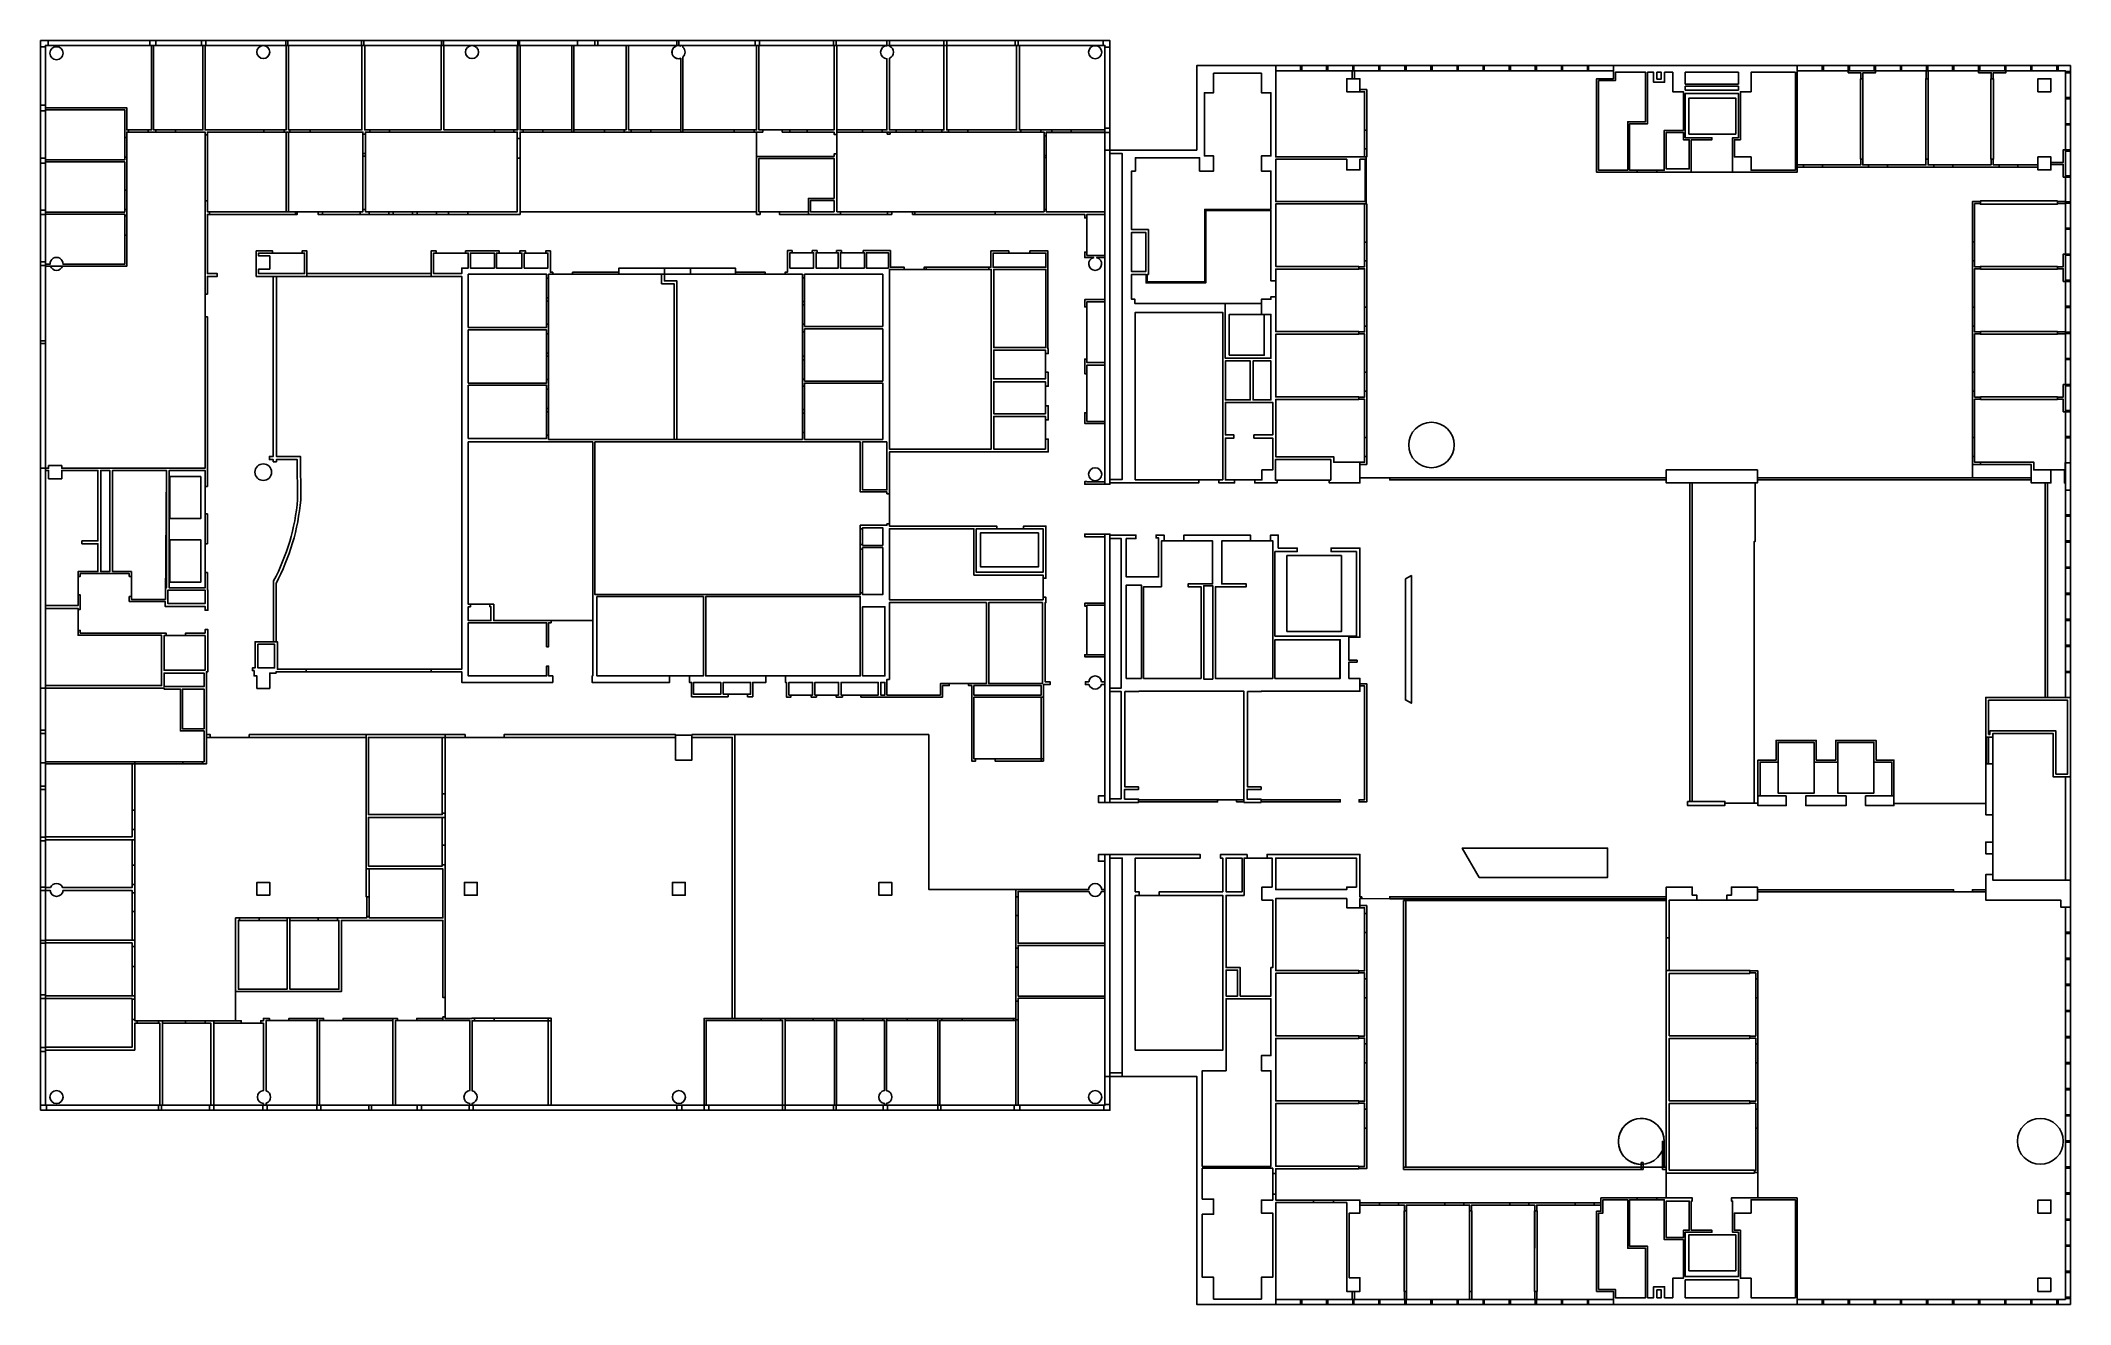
# Model space of a CAD drawing. Header units: centimetres. Extents: x -199 to 9291, y 642 to 6550.
import ezdxf

# ---------------------------------------------------------------- set-up
doc = ezdxf.new("R2010")
doc.units = ezdxf.units.CM
doc.header["$MEASUREMENT"] = 0
for name, color, linetype in [('E14-333', 2, 'Continuous'), ('E14-333A', 2, 'Continuous'), ('E14-333B', 2, 'Continuous'), ('E14-348', 2, 'Continuous'), ('E14-348A', 2, 'Continuous'), ('E14-348B', 2, 'Continuous'), ('E14-348C', 2, 'Continuous'), ('E14-348D', 2, 'Continuous'), ('E14-348F', 2, 'Continuous'), ('E14-348G', 2, 'Continuous'), ('E14-348H', 2, 'Continuous'), ('E14-348K', 2, 'Continuous'), ('E14-348P', 2, 'Continuous'), ('E14-348R', 2, 'Continuous'), ('E14-348S', 2, 'Continuous'), ('E14-348U', 2, 'Continuous'), ('E14-348V', 2, 'Continuous'), ('E14-374', 2, 'Continuous'), ('E14-374A', 2, 'Continuous'), ('E14-374B', 2, 'Continuous'), ('E14-374H', 2, 'Continuous'), ('E14-374K', 2, 'Continuous'), ('E14-374L', 2, 'Continuous'), ('E14-374N', 2, 'Continuous'), ('E15-301', 2, 'Continuous'), ('E15-305', 2, 'Continuous'), ('E15-305A', 2, 'Continuous'), ('E15-305B', 2, 'Continuous'), ('E15-305C', 2, 'Continuous'), ('E15-305D', 2, 'Continuous'), ('E15-305F', 2, 'Continuous'), ('E15-309', 2, 'Continuous'), ('E15-310', 2, 'Continuous'), ('E15-311', 2, 'Continuous'), ('E15-343', 2, 'Continuous'), ('E15-344', 2, 'Continuous'), ('E15-345', 2, 'Continuous'), ('E15-348', 2, 'Continuous'), ('E15-349', 2, 'Continuous'), ('E15-350', 2, 'Continuous'), ('E15-351', 2, 'Continuous'), ('E15-352', 2, 'Continuous'), ('E15-353', 2, 'Continuous'), ('E15-354', 2, 'Continuous'), ('E15-355', 2, 'Continuous'), ('E15-358', 2, 'Continuous'), ('E15-368', 2, 'Continuous'), ('E15-368A', 2, 'Continuous'), ('E15-379', 2, 'Continuous'), ('E15-380', 2, 'Continuous'), ('E15-381', 2, 'Continuous'), ('E15-384', 2, 'Continuous'), ('E15-384A', 2, 'Continuous'), ('E15-384B', 2, 'Continuous'), ('E15-384C', 2, 'Continuous'), ('E15-385', 2, 'Continuous'), ('E15-386', 2, 'Continuous'), ('E15-387', 2, 'Continuous'), ('E15-388', 2, 'Continuous'), ('E15-389', 2, 'Continuous'), ('E15-390', 2, 'Continuous'), ('E15-392', 2, 'Continuous'), ('Elevators_Primary', 2, 'Continuous'), ('Elevators_Secondary', 2, 'Continuous'), ('Facade_Glass', 4, 'Continuous'), ('Facade_Wall', 6, 'Continuous'), ('Glass', 4, 'Continuous'), ('Labs', 1, 'Continuous'), ('Meeting rooms', 1, 'Continuous'), ('Offices', 1, 'Continuous'), ('Railing', 211, 'Continuous'), ('Stairs', 2, 'Continuous'), ('Storage', 40, 'Continuous'), ('Toilets', 40, 'Continuous'), ('Void', 7, 'Continuous'), ('Walls', 6, 'Continuous'), ('Z_grid_walls', 3, 'Continuous')]:
    doc.layers.add(name, color=color, linetype=linetype)

msp = doc.modelspace()

# ---------------------------------------------------------------- linework, layer by layer
at = {"layer": 'E14-333'}
msp.add_lwpolyline([(7415.4, 2531.7), (7827.5, 2531.7), (7827.5, 2570.3), (8894.7, 2570.3), (8894.7, 2531.7), (9245.1, 2531.7), (9245.1, 2499.1), (9267.8, 2499.1), (9267, 665.5), (8012.9, 665.5), (8012.9, 1140.1), (7829.6, 1140.1), (7829.6, 2201.3), (7792.6, 2201.3), (7792.6, 2203.3), (7415.4, 2203.3)], close=True, dxfattribs=at)
at = {"layer": 'E14-333A'}
msp.add_lwpolyline([(7819.8, 1896.5), (7792.6, 1896.5), (7792.6, 1897.7), (7415.4, 1897.7), (7415.4, 2189.5), (7792.6, 2189.5), (7792.6, 2191.5), (7819.8, 2191.5), (7819.8, 2164.3)], close=True, dxfattribs=at)
at = {"layer": 'E14-333B'}
msp.add_lwpolyline([(7819.8, 1591.7), (7792.6, 1591.7), (7792.6, 1592.9), (7415.4, 1592.9), (7415.4, 1885.5), (7792.6, 1885.5), (7792.6, 1886.7), (7819.8, 1886.7)], close=True, dxfattribs=at)
at = {"layer": 'E14-348'}
msp.add_lwpolyline([(8832.6, 4505.9), (8832.6, 5797.9), (8869.5, 5797.9), (8869.5, 5800.7), (9229.6, 5800.7), (9229.6, 5797.9), (9267, 5797.9), (9267, 5911.9), (9257.3, 5911.9), (9257.3, 5970.9), (9199.5, 5970.9), (9199.5, 5945.4), (9138.6, 5945.4), (9138.6, 5958.8), (8012.9, 5958.8), (8012.9, 5934.9), (7711.3, 5934.9), (7075.7, 5934.9), (7075.7, 6372.1), (7154.5, 6372.1), (7154.5, 6409.5), (5943.1, 6409.5), (5943.1, 6372.1), (5968.7, 6372.1), (5968.7, 6320.9), (6000.8, 6320.9), (6000.8, 6006.4), (5998.7, 6006.4), (5998.7, 5786.9), (6000.8, 5786.9), (6000.8, 4568.9), (5968.7, 4568.9), (5968.7, 4505.9), (7400.8, 4505.9), (7400.8, 4543.3), (7827.5, 4543.3), (7827.5, 4505.9)], close=True, dxfattribs=at)
at = {"layer": 'E14-348A'}
msp.add_lwpolyline([(9267, 4576.7), (9265.4, 4576.7), (9265.4, 4543.3), (9262.9, 4543.3), (9199.5, 4543.3), (9119.1, 4543.3), (9119.1, 4579.9), (8869.5, 4579.9), (8869.5, 4578.7), (8842.3, 4578.7), (8842.3, 4605.9), (8842.3, 4873.7), (8869.5, 4873.7), (8869.5, 4872.5), (9229.6, 4872.5), (9229.6, 4873.7), (9257.3, 4873.7), (9257.3, 4814.8), (9267, 4814.8), (9267, 4698.6), (9267, 4698.6), (9267, 4692.9), (9267, 4692.9)], close=True, dxfattribs=at)
at = {"layer": 'E14-348B'}
msp.add_lwpolyline([(9267, 5064.3), (9267, 5064.3), (9267, 5058.7), (9267, 5058.7), (9267, 5058.7), (9267, 4942.4), (9257.3, 4942.4), (9257.3, 4883.5), (9229.6, 4883.5), (9229.6, 4884.7), (8869.5, 4884.7), (8869.5, 4883.5), (8842.3, 4883.5), (8842.3, 5178.5), (8869.5, 5178.5), (8869.5, 5177.3), (9229.6, 5177.3), (9229.6, 5178.5), (9267, 5178.5)], close=True, dxfattribs=at)
at = {"layer": 'E14-348C'}
msp.add_lwpolyline([(9267, 5188.3), (9229.6, 5188.3), (9229.6, 5189.5), (8869.5, 5189.5), (8869.5, 5188.3), (8842.3, 5188.3), (8842.3, 5483.3), (8869.5, 5483.3), (8869.5, 5482.1), (9229.6, 5482.1), (9229.6, 5483.3), (9257.3, 5483.3), (9257.3, 5424.4), (9267, 5424.4), (9267, 5308.2), (9267, 5308.2), (9267, 5302.5), (9267, 5302.5)], close=True, dxfattribs=at)
at = {"layer": 'E14-348D'}
msp.add_lwpolyline([(9267, 5673.9), (9267, 5673.9), (9267, 5668.3), (9267, 5668.3), (9267, 5552), (9257.3, 5552), (9257.3, 5493.1), (9229.6, 5493.1), (9229.6, 5494.3), (8869.5, 5494.3), (8842.3, 5493.1), (8842.3, 5608.9), (8842.3, 5788.1), (8869.5, 5788.1), (8869.5, 5785.3), (9229.6, 5785.3), (9229.6, 5788.1), (9267, 5788.1)], close=True, dxfattribs=at)
at = {"layer": 'E14-348F'}
msp.add_lwpolyline([(9267, 6161.6), (9267, 6161.6), (9267, 6161.6), (9267, 6155.9), (9267, 6039.7), (9267, 6039.7), (9267, 6039.5), (9257.3, 6039.5), (9257.3, 5980.6), (9199.5, 5980.6), (9199.5, 6006.4), (9138.6, 6006.4), (9138.6, 5968.6), (9045.4, 5968.6), (8929.7, 5968.6), (8929.7, 5995.8), (8930.5, 5995.8), (8930.5, 6372.1), (8930.1, 6372.1), (8930.1, 6399.8), (8989, 6399.8), (8989, 6409.5), (9105.3, 6409.5), (9105.3, 6409.5), (9110.9, 6409.5), (9227.2, 6409.5), (9232.9, 6409.5), (9267, 6409.5), (9267, 6405.5), (9267, 6405.5), (9267, 6399.8), (9267, 6283.5), (9267, 6283.5), (9267, 6277.9)], close=True, dxfattribs=at)
at = {"layer": 'E14-348G'}
msp.add_lwpolyline([(8919.1, 5995.8), (8919.9, 5995.8), (8919.9, 5968.6), (8624.9, 5968.6), (8624.9, 5995.8), (8625.7, 5995.8), (8625.7, 6372.1), (8625.3, 6372.1), (8625.3, 6409.5), (8739.5, 6409.5), (8745.2, 6409.5), (8861.4, 6409.5), (8861.4, 6399.8), (8920.3, 6399.8), (8920.3, 6372.1), (8919.1, 6372.1)], close=True, dxfattribs=at)
at = {"layer": 'E14-348H'}
msp.add_lwpolyline([(8614.3, 5995.8), (8615.1, 5995.8), (8615.1, 5968.6), (8320.1, 5968.6), (8320.1, 5995.8), (8320.9, 5995.8), (8320.9, 6372.1), (8320.5, 6399.8), (8379.4, 6399.8), (8379.4, 6409.5), (8379.4, 6409.5), (8495.7, 6409.5), (8501.3, 6409.5), (8615.5, 6409.5), (8615.5, 6372.1), (8614.3, 6372.1)], close=True, dxfattribs=at)
at = {"layer": 'E14-348K'}
msp.add_lwpolyline([(8309.5, 5995.8), (8310.3, 5995.8), (8310.3, 5968.6), (8042.9, 5968.6), (8012.9, 5968.6), (8012.9, 6409.5), (8129.9, 6409.5), (8135.6, 6409.5), (8251.8, 6409.5), (8251.8, 6399.8), (8310.7, 6399.8), (8310.7, 6372.1), (8309.5, 6372.1)], close=True, dxfattribs=at)
at = {"layer": 'E14-348P'}
msp.add_lwpolyline([(5991, 6131.6), (5991, 6043.8), (5991, 6006.4), (5575.3, 6006.4), (5575.3, 6306.3), (5575.3, 6409.5), (5691.5, 6409.5), (5697.2, 6409.5), (5813.4, 6409.5), (5819.1, 6409.5), (5933.3, 6409.5), (5933.3, 6372.1), (5907.7, 6372.1), (5907.7, 6311.2), (5968.7, 6311.2), (5991, 6311.2)], close=True, dxfattribs=at)
at = {"layer": 'E14-348R'}
msp.add_lwpolyline([(5991, 5607.6), (5991, 5520.3), (5991, 5493.1), (5963.8, 5493.1), (5963.8, 5494.3), (5575.3, 5494.3), (5575.3, 5786.9), (5991, 5786.9)], close=True, dxfattribs=at)
at = {"layer": 'E14-348S'}
msp.add_lwpolyline([(5991, 5304.1), (5991, 5215.5), (5991, 5188.3), (5963.8, 5188.3), (5963.8, 5189.5), (5575.3, 5189.5), (5575.3, 5352.9), (5575.3, 5426.9), (5575.3, 5482.1), (5963.8, 5482.1), (5963.8, 5483.3), (5991, 5483.3)], close=True, dxfattribs=at)
at = {"layer": 'E14-348U'}
msp.add_lwpolyline([(5991, 4999.3), (5991, 4910.7), (5991, 4883.5), (5963.8, 4883.5), (5963.8, 4884.7), (5575.3, 4884.7), (5575.3, 5177.3), (5963.8, 5177.3), (5963.8, 5178.5), (5991, 5178.5)], close=True, dxfattribs=at)
at = {"layer": 'E14-348V'}
msp.add_lwpolyline([(5991, 4694.5), (5991, 4605.9), (5991, 4578.7), (5968.7, 4578.7), (5968.7, 4579.1), (5846.7, 4579.1), (5846.7, 4604.3), (5575.3, 4604.3), (5575.3, 4872.5), (5963.8, 4872.5), (5991, 4873.7)], close=True, dxfattribs=at)
at = {"layer": 'E14-374'}
msp.add_lwpolyline([(5575.3, 1129.6), (5575.3, 1275.9), (5963.8, 1275.9), (5963.8, 1277.1), (6000.8, 1277), (6000.8, 2506.1), (5968.7, 2506.1), (5968.7, 2539), (6108.5, 2538.2), (6183.2, 2538.2), (6183.2, 1283.2), (7400.8, 1283.2), (7400.8, 1255.6), (7400.8, 1140.1), (7096, 1140.1), (7096, 1116.2), (5968.7, 1116.2), (5968.7, 1129.6)], close=True, dxfattribs=at)
at = {"layer": 'E14-374A'}
msp.add_lwpolyline([(5991, 2201.3), (5963.8, 2201.3), (5963.8, 2201.3), (5963.8, 2202.5), (5575.3, 2202.5), (5575.3, 2539), (5907.7, 2539), (5907.7, 2495.9), (5968.7, 2495.9), (5991, 2496.3), (5991, 2469.1)], close=True, dxfattribs=at)
at = {"layer": 'E14-374B'}
msp.add_lwpolyline([(5991, 1896.5), (5963.8, 1896.5), (5963.8, 1897.7), (5575.3, 1897.7), (5575.3, 2190.3), (5963.8, 2190.3), (5991, 2191.5), (5991, 2075.7), (5991, 2075.7)], close=True, dxfattribs=at)
at = {"layer": 'E14-374H'}
msp.add_lwpolyline([(6175.9, 702.9), (6177.1, 702.9), (6177.1, 665.5), (6062.9, 665.5), (6062.9, 665.5), (6057.3, 665.5), (6057.3, 665.5), (5943.1, 665.5), (5943.1, 702.9), (5968.7, 702.9), (5968.7, 766.3), (5919.1, 766.3), (5919.1, 1068.6), (5968.7, 1068.6), (5968.7, 1106.4), (6061.3, 1106.4), (6176.7, 1106.4), (6176.7, 1079.2), (6175.9, 1079.2)], close=True, dxfattribs=at)
at = {"layer": 'E14-374K'}
msp.add_lwpolyline([(6480.7, 702.9), (6481.9, 702.9), (6481.9, 665.5), (6428.7, 665.5), (6428.7, 665.5), (6423, 665.5), (6423, 665.5), (6306.8, 665.5), (6306.8, 665.5), (6301.1, 665.5), (6301.1, 665.5), (6186.9, 665.5), (6186.9, 702.9), (6187.3, 702.9), (6187.3, 1079.2), (6186.5, 1079.2), (6186.5, 1106.4), (6481.5, 1106.4), (6481.5, 1079.2), (6480.7, 1079.2)], close=True, dxfattribs=at)
at = {"layer": 'E14-374L'}
msp.add_lwpolyline([(6785.5, 702.9), (6786.7, 702.9), (6786.7, 665.5), (6672.5, 665.5), (6672.5, 665.5), (6666.9, 665.5), (6666.9, 665.5), (6550.6, 665.5), (6550.6, 665.5), (6544.9, 665.5), (6544.9, 665.5), (6491.7, 665.5), (6491.7, 702.9), (6492.1, 702.9), (6492.1, 1079.2), (6491.3, 1079.2), (6491.3, 1106.4), (6786.3, 1106.4), (6786.3, 1079.2), (6785.5, 1079.2)], close=True, dxfattribs=at)
at = {"layer": 'E14-374N'}
msp.add_lwpolyline([(7075.7, 702.9), (7154.5, 702.9), (7154.5, 665.5), (7038.3, 665.5), (7038.3, 665.5), (7032.6, 665.5), (7032.6, 665.5), (6916.4, 665.5), (6916.4, 665.5), (6910.7, 665.5), (6910.7, 665.5), (6796.5, 665.5), (6796.5, 702.9), (6796.9, 702.9), (6796.9, 1079.2), (6796.1, 1079.2), (6796.1, 1106.4), (7096, 1106.4), (7096, 1077.6), (7075.7, 1077.6)], close=True, dxfattribs=at)
at = {"layer": 'E15-301'}
msp.add_lwpolyline([(570, 6122.6), (570, 4550.7), (-99.7, 4550.7), (-99.7, 4563.7), (-161.5, 4563.7), (-161.5, 4550.7), (-176.1, 4550.7), (-176.1, 5495.1), (-152.8, 5495.1), (204.3, 5495.1), (204.3, 6122.6)], close=True, dxfattribs=at)
at = {"layer": 'E15-305'}
msp.add_lwpolyline([(1308.1, 6122.6), (960.2, 6122.6), (960.2, 5750.3), (1308.1, 5750.3)], close=True, dxfattribs=at)
at = {"layer": 'E15-305A'}
msp.add_lwpolyline([(560.3, 6132.4), (329.5, 6132.4), (329.5, 6527.4), (560.3, 6527.4)], close=True, dxfattribs=at)
at = {"layer": 'E15-305B'}
msp.add_lwpolyline([(319.7, 6132.4), (204.3, 6132.4), (204.3, 6236.4), (-176.1, 6236.4), (-176.1, 6527.4), (319.7, 6527.4)], close=True, dxfattribs=at)
at = {"layer": 'E15-305C'}
msp.add_lwpolyline([(-176.1, 5992.6), (194.5, 5992.6), (194.5, 6226.6), (-176.1, 6226.6)], close=True, dxfattribs=at)
at = {"layer": 'E15-305D'}
msp.add_lwpolyline([(194.5, 5982.8), (-176.1, 5982.8), (-176.1, 5748.7), (194.5, 5748.7)], close=True, dxfattribs=at)
at = {"layer": 'E15-305F'}
msp.add_lwpolyline([(194.5, 5639.8), (194.5, 5504.9), (-93.9, 5504.9, 1.041042), (-154.8, 5504.9), (-176.1, 5504.9), (-176.1, 5516.3), (-176.1, 5737.3), (-176.1, 5739), (194.5, 5739), (194.5, 5730.8)], format="xyb", close=True, dxfattribs=at)
at = {"layer": 'E15-309'}
msp.add_lwpolyline([(948.8, 6527.4), (570, 6527.4), (570, 6132.4), (948.8, 6132.4)], close=True, dxfattribs=at)
at = {"layer": 'E15-310'}
msp.add_lwpolyline([(948.8, 6122.6), (581.4, 6122.6), (581.4, 5750.3), (948.8, 5750.3)], close=True, dxfattribs=at)
at = {"layer": 'E15-311'}
msp.add_lwpolyline([(960.2, 6132.4), (1303.2, 6132.4), (1303.2, 6527.4), (960.2, 6527.4)], close=True, dxfattribs=at)
at = {"layer": 'E15-343'}
msp.add_lwpolyline([(4222.8, 3544.4), (4139.9, 3544.4), (4048.8, 3544.4), (4008.2, 3544.4), (4008.2, 3490.8), (3757.8, 3490.8), (3757.8, 3563.9), (3769.2, 3563.9), (3769.2, 3923.2), (4222.8, 3923.2)], close=True, dxfattribs=at)
at = {"layer": 'E15-344'}
msp.add_lwpolyline([(4360.9, 2582.1), (4360.9, 1979), (3047.5, 1979), (3047.5, 3305.4), (3953.6, 3305.4), (3953.6, 2582.1)], close=True, dxfattribs=at)
at = {"layer": 'E15-345'}
msp.add_lwpolyline([(4479.6, 3481), (4164.2, 3481), (4164.2, 3191.7), (4479.6, 3191.7)], close=True, dxfattribs=at)
at = {"layer": 'E15-348'}
msp.add_lwpolyline([(4777.1, 2330.1), (4370.7, 2330.1), (4370.7, 2547.9), (4370.7, 2572.3), (4701.7, 2572.3, 0.782342), (4760.9, 2572.3), (4777.1, 2572.3)], format="xyb", close=True, dxfattribs=at)
at = {"layer": 'E15-349'}
msp.add_lwpolyline([(4777.1, 2086.2), (4777.1, 2083), (4370.7, 2083), (4370.7, 2320.3), (4777.1, 2320.3), (4777.1, 2317.1)], close=True, dxfattribs=at)
at = {"layer": 'E15-350'}
msp.add_lwpolyline([(4777.1, 1575.8), (4777.1, 1572.6), (4772.2, 1572.6), (4378.8, 1572.6), (4370.7, 1572.6), (4370.7, 1972.5), (4370.7, 2073.2), (4777.1, 2073.2), (4777.1, 2071.6)], close=True, dxfattribs=at)
at = {"layer": 'E15-351'}
msp.add_lwpolyline([(4360.9, 1572.6), (4352.8, 1572.6), (4009.8, 1572.6), (4004.9, 1572.6), (4004.9, 1969.2), (4109, 1969.2), (4349.6, 1969.2), (4360.9, 1969.2)], close=True, dxfattribs=at)
at = {"layer": 'E15-352'}
msp.add_lwpolyline([(3995.2, 1572.6), (3761.1, 1572.6), (3756.2, 1572.6), (3756.2, 1581.4, 0.8256), (3756.2, 1641.2), (3756.2, 1969.2), (3995.2, 1969.2)], format="xyb", close=True, dxfattribs=at)
at = {"layer": 'E15-353'}
msp.add_lwpolyline([(3746.5, 1641.5, 0.876862), (3746.5, 1581.1), (3746.5, 1572.6), (3740, 1572.6), (3522.1, 1572.6), (3522.1, 1969.2), (3746.5, 1969.2)], format="xyb", close=True, dxfattribs=at)
at = {"layer": 'E15-354'}
msp.add_lwpolyline([(3512.4, 1572.6), (3507.5, 1572.6), (3281.5, 1572.6), (3281.5, 1969.2), (3512.4, 1969.2)], close=True, dxfattribs=at)
at = {"layer": 'E15-355'}
msp.add_lwpolyline([(3270.2, 1572.6), (2925.5, 1572.6), (2912.5, 1572.6), (2912.5, 1969.2), (3169.4, 1969.2), (3270.2, 1969.2)], close=True, dxfattribs=at)
at = {"layer": 'E15-358'}
msp.add_lwpolyline([(2402.1, 3580.2), (2899.5, 3580.2), (2899.5, 3950.8), (2402.1, 3950.8)], close=True, dxfattribs=at)
at = {"layer": 'E15-368'}
msp.add_lwpolyline([(2187.5, 1980.6), (1818.5, 1980.6), (1818.5, 1979), (1693.3, 1979), (1693.3, 3292.4), (2769.5, 3292.4), (2769.5, 3186.8), (2845.9, 3186.8), (2845.9, 3292.4), (3034.5, 3292.4), (3034.5, 1979), (2902.8, 1979), (2902.8, 1572.6), (2187.5, 1572.6)], close=True, dxfattribs=at)
at = {"layer": 'E15-368A'}
msp.add_lwpolyline([(2174.5, 1572.6), (1823.4, 1572.6), (1818.5, 1572.6), (1818.5, 1581.8, 0.343333), (1841.5, 1611.3, 0.343333), (1818.5, 1640.9), (1818.5, 1967.6), (1829.9, 1967.6), (1920.9, 1967.6), (2174.5, 1967.6)], format="xyb", close=True, dxfattribs=at)
at = {"layer": 'E15-379'}
msp.add_lwpolyline([(1337.3, 2678), (1682, 2678), (1682, 2448.8), (1337.3, 2448.8)], close=True, dxfattribs=at)
at = {"layer": 'E15-380'}
msp.add_lwpolyline([(966.7, 2437.4), (1195.9, 2437.4), (1195.9, 2115.5), (966.7, 2115.5)], close=True, dxfattribs=at)
at = {"layer": 'E15-381'}
msp.add_lwpolyline([(953.7, 2437.4), (726.1, 2437.4), (726.1, 2115.5), (953.7, 2115.5)], close=True, dxfattribs=at)
at = {"layer": 'E15-384'}
msp.add_lwpolyline([(1322.7, 3292.4), (1322.7, 2547.9), (1326, 2547.9), (1326, 2448.8), (713.1, 2448.8), (713.1, 1967.6), (241.7, 1967.6), (241.7, 3168.9), (576.5, 3168.9), (576.5, 3292.4)], close=True, dxfattribs=at)
at = {"layer": 'E15-384A'}
msp.add_lwpolyline([(1093.5, 1572.6), (861, 1572.6), (856.2, 1572.6), (856.2, 1582.8, 0.693908), (856.2, 1639.9), (856.2, 1969.2), (870.8, 1969.2), (1093.5, 1969.2)], format="xyb", close=True, dxfattribs=at)
at = {"layer": 'E15-384B'}
msp.add_lwpolyline([(1447.9, 1572.6), (1348.7, 1572.6), (1335.7, 1572.6), (1111.4, 1572.6), (1104.9, 1572.6), (1104.9, 1969.2), (1447.9, 1969.2)], close=True, dxfattribs=at)
at = {"layer": 'E15-384C'}
msp.add_lwpolyline([(1807.1, 1641.5, 0.377108), (1780.5, 1611.3, 0.377108), (1807.1, 1581.1), (1807.1, 1572.6), (1581.2, 1572.6), (1561.7, 1572.6), (1460.9, 1572.6), (1460.9, 1969.2), (1560, 1969.2), (1682, 1969.2), (1807.1, 1969.2)], format="xyb", close=True, dxfattribs=at)
at = {"layer": 'E15-385'}
msp.add_lwpolyline([(843.1, 1641.7, 0.926039), (843.1, 1580.9), (843.1, 1572.6), (839.9, 1572.6), (610.7, 1572.6), (610.7, 1956.2), (830.1, 1956.2), (843.1, 1956.2)], format="xyb", close=True, dxfattribs=at)
at = {"layer": 'E15-386'}
msp.add_lwpolyline([(597.7, 1572.6), (591.2, 1572.6), (371.7, 1572.6), (371.7, 1956.2), (597.7, 1956.2)], close=True, dxfattribs=at)
at = {"layer": 'E15-387'}
msp.add_lwpolyline([(358.7, 1572.6), (352.2, 1572.6), (-171.2, 1572.6), (-176.1, 1572.6), (-176.1, 1824.5), (-176.1, 1831), (241.7, 1831), (241.7, 1956.2), (253.1, 1956.2), (358.7, 1956.2)], close=True, dxfattribs=at)
at = {"layer": 'E15-388'}
msp.add_lwpolyline([(228.7, 1974.1), (228.7, 1844), (-176.1, 1844), (-176.1, 2071.6), (228.7, 2071.6)], close=True, dxfattribs=at)
at = {"layer": 'E15-389'}
msp.add_lwpolyline([(228.7, 2084.6), (-176.1, 2084.6), (-176.1, 2089.5), (-176.1, 2331.7), (228.7, 2331.7)], close=True, dxfattribs=at)
at = {"layer": 'E15-390'}
msp.add_lwpolyline([(228.7, 2344.7), (-176.1, 2344.7), (-176.1, 2577.2), (-154.8, 2577.2, 0.922349), (-94, 2577.2), (228.7, 2577.2)], format="xyb", close=True, dxfattribs=at)
at = {"layer": 'E15-392'}
msp.add_lwpolyline([(228.7, 2952.7), (228.7, 2827.5), (-176.1, 2827.5), (-176.1, 3048.6), (-176.1, 3064.9), (-176.1, 3168.9), (228.7, 3168.9)], close=True, dxfattribs=at)
at = {"layer": 'Elevators_Primary'}
for points in [[(550.5, 4511.6), (405.9, 4511.6), (405.9, 4316.6), (550.5, 4316.6)], [(405.9, 4019.1), (550.5, 4019.1), (550.5, 4215.8), (405.9, 4215.8)], [(8092.1, 3268.1), (7924.7, 3268.1), (7924.7, 3031.5), (8092.1, 3031.5)], [(8371.3, 3268), (8203.9, 3268), (8203.9, 3031.5), (8371.3, 3031.5)]]:
    msp.add_lwpolyline(points, close=True, dxfattribs=at)
at = {"layer": 'Elevators_Secondary'}
for points in [[(7507.1, 6113), (7725.9, 6113), (7725.9, 6281.3), (7507.1, 6281.3)], [(5358.2, 5079), (5521.6, 5079), (5521.6, 5270), (5358.2, 5270)], [(4466.6, 4248.3), (4195.1, 4248.3), (4195.1, 4090.6), (4466.6, 4090.6)], [(5628.1, 3787.4), (5882.5, 3787.4), (5882.5, 4142.6), (5628.1, 4142.6)], [(7507.1, 799.3), (7725.9, 799.3), (7725.9, 967.7), (7507.1, 967.7)]]:
    msp.add_lwpolyline(points, close=True, dxfattribs=at)
at = {"layer": 'Facade_Glass'}
for points in [[(-163.1, 6527.4), (311.6, 6527.4), (311.6, 6550.1), (-163.1, 6550.1)], [(339.2, 6527.4), (553.8, 6527.4), (553.8, 6550.1), (339.2, 6550.1)], [(573.3, 6527.4), (947.2, 6527.4), (947.2, 6550.1), (573.3, 6550.1)], [(956.9, 6550.1), (1301.6, 6550.1), (1301.6, 6527.4), (956.9, 6527.4)], [(1312.9, 6550.1), (1675.5, 6550.1), (1675.5, 6527.4), (1312.9, 6527.4)], [(1685.2, 6550.1), (2031.5, 6550.1), (2031.5, 6527.4), (1685.2, 6527.4)], [(2039.6, 6550.1), (2311.1, 6550.1), (2311.1, 6527.4), (2039.6, 6527.4)], [(2311.1, 6527.4), (2392.3, 6527.4), (2392.3, 6550.1), (2311.1, 6550.1)], [(2407, 6550.1), (2776, 6550.1), (2776, 6527.4), (2407, 6527.4)], [(2785.7, 6550.1), (3141.7, 6550.1), (3141.7, 6527.4), (2785.7, 6527.4)], [(3161.3, 6550.1), (3507.5, 6550.1), (3507.5, 6527.4), (3161.3, 6527.4)], [(3520.5, 6550.1), (3757.8, 6550.1), (3757.8, 6527.4), (3520.5, 6527.4)], [(3769.2, 6550.1), (4024.4, 6550.1), (4024.4, 6527.4), (3769.2, 6527.4)], [(4037.5, 6550.1), (4357.7, 6550.1), (4357.7, 6527.4), (4037.5, 6527.4)], [(4370.7, 6550.1), (4769, 6550.1), (4769, 6527.4), (4370.7, 6527.4)], [(-198.9, 6247.8), (-176.1, 6247.8), (-176.1, 6520.9), (-198.9, 6520.9)], [(4799.9, 6519.3), (4777.1, 6519.3), (4777.1, 6140.5), (4799.9, 6140.5)], [(5575.3, 6409.5), (5691.5, 6409.5), (5691.5, 6433.1), (5575.3, 6433.1)], [(5697.2, 6433.1), (5813.4, 6433.1), (5813.4, 6409.5), (5697.2, 6409.5)], [(5819.1, 6409.5), (5935.3, 6409.5), (5935.3, 6433.1), (5819.1, 6433.1)], [(5941, 6409.5), (6057.3, 6409.5), (6057.3, 6433.1), (5941, 6433.1)], [(6062.9, 6409.5), (6179.2, 6409.5), (6179.2, 6433.1), (6062.9, 6433.1)], [(6184.9, 6409.5), (6301.1, 6409.5), (6301.1, 6433.1), (6184.9, 6433.1)], [(6306.8, 6409.5), (6423, 6409.5), (6423, 6433.1), (6306.8, 6433.1)], [(6428.7, 6409.5), (6544.9, 6409.5), (6544.9, 6433.1), (6428.7, 6433.1)], [(6550.6, 6409.5), (6666.9, 6409.5), (6666.9, 6433.1), (6550.6, 6433.1)], [(6672.5, 6409.5), (6788.8, 6409.5), (6788.8, 6433.1), (6672.5, 6433.1)], [(6794.5, 6409.5), (6910.7, 6409.5), (6910.7, 6433.1), (6794.5, 6433.1)], [(6916.4, 6409.5), (7032.6, 6409.5), (7032.6, 6433.1), (6916.4, 6433.1)], [(7038.3, 6409.5), (7154.5, 6409.5), (7154.5, 6433.1), (7038.3, 6433.1)], [(8012.9, 6409.5), (8129.9, 6409.5), (8129.9, 6433.1), (8012.9, 6433.1)], [(8135.6, 6409.5), (8251.8, 6409.5), (8251.8, 6433.1), (8135.6, 6433.1)], [(8257.5, 6409.5), (8373.7, 6409.5), (8373.7, 6433.1), (8257.5, 6433.1)], [(8379.4, 6409.5), (8495.7, 6409.5), (8495.7, 6433.1), (8379.4, 6433.1)], [(8501.3, 6409.5), (8617.6, 6409.5), (8617.6, 6433.1), (8501.3, 6433.1)], [(8623.3, 6409.5), (8739.5, 6409.5), (8739.5, 6433.1), (8623.3, 6433.1)], [(8745.2, 6409.5), (8861.4, 6409.5), (8861.4, 6433.1), (8745.2, 6433.1)], [(8867.1, 6409.5), (8983.3, 6409.5), (8983.3, 6433.1), (8867.1, 6433.1)], [(8989, 6409.5), (9105.3, 6409.5), (9105.3, 6433.1), (8989, 6433.1)], [(9110.9, 6409.5), (9227.2, 6409.5), (9227.2, 6433.1), (9110.9, 6433.1)], [(9290.6, 6409.5), (9290.6, 6433.1), (9232.9, 6433.1), (9232.9, 6409.5), (9267, 6409.5), (9267, 6405.5), (9290.6, 6405.5)], [(9267, 6399.8), (9267, 6283.5), (9290.6, 6283.5), (9290.6, 6399.8)], [(9267, 6277.9), (9267, 6161.6), (9290.6, 6161.6), (9290.6, 6277.9)], [(-198.9, 6000.7), (-176.1, 6000.7), (-176.1, 6221.8), (-198.9, 6221.8)], [(4799.9, 6121), (4777.1, 6121), (4777.1, 6038.1), (4799.9, 6038.1)], [(9267, 6155.9), (9267, 6039.7), (9290.6, 6039.7), (9290.6, 6155.9)], [(9267, 6034), (9267, 5917.8), (9290.6, 5917.8), (9290.6, 6034)], [(-198.9, 5756.8), (-176.1, 5756.8), (-176.1, 5977.9), (-198.9, 5977.9)], [(9267, 5912.1), (9267, 5795.9), (9290.6, 5795.9), (9290.6, 5912.1)], [(9267, 5790.2), (9267, 5673.9), (9290.6, 5673.9), (9290.6, 5790.2)], [(-198.9, 5516.3), (-176.1, 5516.3), (-176.1, 5737.3), (-198.9, 5737.3)], [(9267, 5668.3), (9267, 5552), (9290.6, 5552), (9290.6, 5668.3)], [(9267, 5546.3), (9267, 5430.1), (9290.6, 5430.1), (9290.6, 5546.3)], [(-198.9, 5147.2), (-176.1, 5147.2), (-176.1, 5498.4), (-198.9, 5498.4)], [(9267, 5424.4), (9267, 5308.2), (9290.6, 5308.2), (9290.6, 5424.4)], [(9267, 5302.5), (9267, 5186.3), (9290.6, 5186.3), (9290.6, 5302.5)], [(-198.9, 4550.7), (-176.1, 4550.7), (-176.1, 5134.2), (-198.9, 5134.2)], [(9267, 5180.6), (9267, 5064.3), (9290.6, 5064.3), (9290.6, 5180.6)], [(9267, 5058.7), (9267, 4942.4), (9290.6, 4942.4), (9290.6, 5058.7)], [(9267, 4936.7), (9267, 4820.5), (9290.6, 4820.5), (9290.6, 4936.7)], [(9267, 4814.8), (9267, 4698.6), (9290.6, 4698.6), (9290.6, 4814.8)], [(9267, 4692.9), (9267, 4576.7), (9290.6, 4576.7), (9290.6, 4692.9)], [(9267, 4449.1), (9267, 4332.8), (9290.6, 4332.8), (9290.6, 4449.1)], [(9267, 4327.1), (9267, 4210.9), (9290.6, 4210.9), (9290.6, 4327.1)], [(9267, 4205.2), (9267, 4089), (9290.6, 4089), (9290.6, 4205.2)], [(9267, 4083.3), (9267, 3967.1), (9290.6, 3967.1), (9290.6, 4083.3)], [(9267, 3961.4), (9267, 3845.1), (9290.6, 3845.1), (9290.6, 3961.4)], [(9267, 3839.5), (9267, 3723.2), (9290.6, 3723.2), (9290.6, 3839.5)], [(9267, 3717.5), (9267, 3601.3), (9290.6, 3601.3), (9290.6, 3717.5)], [(-198.9, 3326.6), (-176.1, 3326.6), (-176.1, 3523.3), (-198.9, 3523.3)], [(9267, 3595.6), (9267, 3479.4), (9290.6, 3479.4), (9290.6, 3595.6)], [(-176.1, 3310.3), (-198.9, 3310.3), (-198.9, 3173.8), (-176.1, 3173.8)], [(-198.9, 3173.8), (-176.1, 3173.8), (-176.1, 3064.9), (-198.9, 3064.9)], [(-176.1, 3048.6), (-198.9, 3048.6), (-198.9, 2825.9), (-176.1, 2825.9)], [(9267, 3107.9), (9267, 2625.9), (9290.6, 2625.9), (9290.6, 3107.9)], [(-198.9, 2809.6), (-176.1, 2809.6), (-176.1, 2591.8), (-198.9, 2591.8)], [(-198.9, 2577.2), (-176.1, 2577.2), (-176.1, 2343.1), (-198.9, 2343.1)], [(9267, 2499.1), (9267, 2382.1), (9290.6, 2382.1), (9290.6, 2499.1)], [(9267, 2376.4), (9267, 2260.2), (9290.6, 2260.2), (9290.6, 2376.4)], [(-176.1, 2330.1), (-198.9, 2330.1), (-198.9, 2089.5), (-176.1, 2089.5)], [(9267, 2254.5), (9267, 2138.3), (9290.6, 2138.3), (9290.6, 2254.5)], [(9267, 2132.6), (9267, 2016.3), (9290.6, 2016.3), (9290.6, 2132.6)], [(-176.1, 2071.6), (-198.9, 2071.6), (-198.9, 1842.4), (-176.1, 1842.4)], [(9267, 2010.7), (9267, 1894.4), (9290.6, 1894.4), (9290.6, 2010.7)], [(-176.1, 1824.5), (-198.9, 1824.5), (-198.9, 1572.6), (-176.1, 1572.6)], [(9267, 1888.7), (9267, 1772.5), (9290.6, 1772.5), (9290.6, 1888.7)], [(9267, 1766.8), (9267, 1650.6), (9290.6, 1650.6), (9290.6, 1766.8)], [(4799.9, 1707.5), (4777.1, 1707.5), (4777.1, 1575.8), (4799.9, 1575.8)], [(9267, 1644.9), (9267, 1528.7), (9290.6, 1528.7), (9290.6, 1644.9)], [(352.2, 1572.6), (-171.2, 1572.6), (-171.2, 1549.8), (352.2, 1549.8)], [(591.2, 1572.6), (366.8, 1572.6), (366.8, 1549.8), (591.2, 1549.8)], [(839.9, 1572.6), (610.7, 1572.6), (610.7, 1549.8), (839.9, 1549.8)], [(1091.9, 1572.6), (861, 1572.6), (861, 1549.8), (1091.9, 1549.8)], [(1335.7, 1572.6), (1111.4, 1572.6), (1111.4, 1549.8), (1335.7, 1549.8)], [(1561.7, 1572.6), (1348.7, 1572.6), (1348.7, 1549.8), (1561.7, 1549.8)], [(1805.5, 1572.6), (1581.2, 1572.6), (1581.2, 1549.8), (1805.5, 1549.8)], [(2776, 1572.6), (1823.4, 1572.6), (1823.4, 1549.8), (2776, 1549.8)], [(2902.8, 1572.6), (2798.7, 1572.6), (2798.7, 1549.8), (2902.8, 1549.8)], [(3270.2, 1572.6), (2925.5, 1572.6), (2925.5, 1549.8), (3270.2, 1549.8)], [(3507.5, 1572.6), (3281.5, 1572.6), (3281.5, 1549.8), (3507.5, 1549.8)], [(3740, 1572.6), (3520.5, 1572.6), (3520.5, 1549.8), (3740, 1549.8)], [(3995.2, 1572.6), (3761.1, 1572.6), (3761.1, 1549.8), (3995.2, 1549.8)], [(4352.8, 1572.6), (4009.8, 1572.6), (4009.8, 1549.8), (4352.8, 1549.8)], [(4772.2, 1572.6), (4378.8, 1572.6), (4378.8, 1549.8), (4772.2, 1549.8)], [(9267, 1523), (9267, 1406.7), (9290.6, 1406.7), (9290.6, 1523)], [(9267, 1401.1), (9267, 1284.8), (9290.6, 1284.8), (9290.6, 1401.1)], [(9267, 1279.1), (9267, 1162.9), (9290.6, 1162.9), (9290.6, 1279.1)], [(9267, 1157.2), (9267, 1041), (9290.6, 1041), (9290.6, 1157.2)], [(9267, 1035.3), (9267, 919.1), (9290.6, 919.1), (9290.6, 1035.3)], [(9267, 913.4), (9267, 797.1), (9290.6, 797.1), (9290.6, 913.4)], [(9267, 791.5), (9267, 675.2), (9290.6, 675.2), (9290.6, 791.5)], [(5691.5, 665.5), (5575.3, 665.5), (5575.3, 641.9), (5691.5, 641.9)], [(5813.4, 665.5), (5697.2, 665.5), (5697.2, 641.9), (5813.4, 641.9)], [(5935.3, 665.5), (5819.1, 665.5), (5819.1, 641.9), (5935.3, 641.9)], [(6057.3, 665.5), (5941, 665.5), (5941, 641.9), (6057.3, 641.9)], [(6179.2, 665.5), (6062.9, 665.5), (6062.9, 641.9), (6179.2, 641.9)], [(6301.1, 665.5), (6184.9, 665.5), (6184.9, 641.9), (6301.1, 641.9)], [(6423, 665.5), (6306.8, 665.5), (6306.8, 641.9), (6423, 641.9)], [(6544.9, 665.5), (6428.7, 665.5), (6428.7, 641.9), (6544.9, 641.9)], [(6666.9, 665.5), (6550.6, 665.5), (6550.6, 641.9), (6666.9, 641.9)], [(6788.8, 665.5), (6672.5, 665.5), (6672.5, 641.9), (6788.8, 641.9)], [(6910.7, 665.5), (6794.5, 665.5), (6794.5, 641.9), (6910.7, 641.9)], [(7032.6, 665.5), (6916.4, 665.5), (6916.4, 641.9), (7032.6, 641.9)], [(7154.5, 665.5), (7038.3, 665.5), (7038.3, 641.9), (7154.5, 641.9)], [(8129.9, 665.5), (8012.9, 665.5), (8012.9, 641.9), (8129.9, 641.9)], [(8251.8, 665.5), (8135.6, 665.5), (8135.6, 641.9), (8251.8, 641.9)], [(8373.7, 665.5), (8257.5, 665.5), (8257.5, 641.9), (8373.7, 641.9)], [(8495.7, 665.5), (8379.4, 665.5), (8379.4, 641.9), (8495.7, 641.9)], [(8617.6, 665.5), (8501.3, 665.5), (8501.3, 641.9), (8617.6, 641.9)], [(8739.5, 665.5), (8623.3, 665.5), (8623.3, 641.9), (8739.5, 641.9)], [(8861.4, 665.5), (8745.2, 665.5), (8745.2, 641.9), (8861.4, 641.9)], [(8983.3, 665.5), (8867.1, 665.5), (8867.1, 641.9), (8983.3, 641.9)], [(9105.3, 665.5), (8989, 665.5), (8989, 641.9), (9105.3, 641.9)], [(9227.2, 665.5), (9110.9, 665.5), (9110.9, 641.9), (9227.2, 641.9)], [(9290.6, 665.5), (9290.6, 641.9), (9232.9, 641.9), (9232.9, 665.5), (9267, 665.5), (9267, 669.5), (9290.6, 669.5)]]:
    msp.add_lwpolyline(points, close=True, dxfattribs=at)
at = {"layer": 'Facade_Wall'}
for points in [[(-163.1, 6550.1), (-163.1, 6527.4), (-176.1, 6527.4), (-176.1, 6520.9), (-198.9, 6520.9), (-198.9, 6550.1)], [(311.6, 6527.4), (339.2, 6527.4), (339.2, 6550.1), (311.6, 6550.1)], [(553.8, 6527.4), (573.3, 6527.4), (573.3, 6550.1), (553.8, 6550.1)], [(947.2, 6550.1), (956.9, 6550.1), (956.9, 6527.4), (947.2, 6527.4)], [(1312.9, 6550.1), (1301.6, 6550.1), (1301.6, 6527.4), (1312.9, 6527.4)], [(1685.2, 6550.1), (1675.5, 6550.1), (1675.5, 6527.4), (1685.2, 6527.4)], [(2039.6, 6550.1), (2031.5, 6550.1), (2031.5, 6527.4), (2039.6, 6527.4)], [(2407, 6550.1), (2392.3, 6550.1), (2392.3, 6527.4), (2407, 6527.4)], [(2785.7, 6550.1), (2776, 6550.1), (2776, 6527.4), (2785.7, 6527.4)], [(3161.3, 6550.1), (3141.7, 6550.1), (3141.7, 6527.4), (3161.3, 6527.4)], [(3520.5, 6550.1), (3507.5, 6550.1), (3507.5, 6527.4), (3520.5, 6527.4)], [(3769.2, 6550.1), (3757.8, 6550.1), (3757.8, 6527.4), (3769.2, 6527.4)], [(4037.5, 6550.1), (4024.4, 6550.1), (4024.4, 6527.4), (4037.5, 6527.4)], [(4357.7, 6527.4), (4370.7, 6527.4), (4370.7, 6550.1), (4357.7, 6550.1)], [(4769, 6527.4), (4777.1, 6527.4), (4777.1, 6519.3), (4799.9, 6519.3), (4799.9, 6550.1), (4769, 6550.1)], [(5691.5, 6409.5), (5697.2, 6409.5), (5697.2, 6433.1), (5691.5, 6433.1)], [(5813.4, 6409.5), (5819.1, 6409.5), (5819.1, 6433.1), (5813.4, 6433.1)], [(5935.3, 6409.5), (5941, 6409.5), (5941, 6433.1), (5935.3, 6433.1)], [(6057.3, 6409.5), (6062.9, 6409.5), (6062.9, 6433.1), (6057.3, 6433.1)], [(6179.2, 6409.5), (6184.9, 6409.5), (6184.9, 6433.1), (6179.2, 6433.1)], [(6301.1, 6409.5), (6306.8, 6409.5), (6306.8, 6433.1), (6301.1, 6433.1)], [(6423, 6409.5), (6428.7, 6409.5), (6428.7, 6433.1), (6423, 6433.1)], [(6544.9, 6409.5), (6550.6, 6409.5), (6550.6, 6433.1), (6544.9, 6433.1)], [(6666.9, 6409.5), (6672.5, 6409.5), (6672.5, 6433.1), (6666.9, 6433.1)], [(6788.8, 6409.5), (6794.5, 6409.5), (6794.5, 6433.1), (6788.8, 6433.1)], [(6910.7, 6409.5), (6916.4, 6409.5), (6916.4, 6433.1), (6910.7, 6433.1)], [(7032.6, 6409.5), (7038.3, 6409.5), (7038.3, 6433.1), (7032.6, 6433.1)], [(8129.9, 6409.5), (8135.6, 6409.5), (8135.6, 6433.1), (8129.9, 6433.1)], [(8251.8, 6409.5), (8257.5, 6409.5), (8257.5, 6433.1), (8251.8, 6433.1)], [(8373.7, 6409.5), (8379.4, 6409.5), (8379.4, 6433.1), (8373.7, 6433.1)], [(8495.7, 6409.5), (8501.3, 6409.5), (8501.3, 6433.1), (8495.7, 6433.1)], [(8617.6, 6409.5), (8623.3, 6409.5), (8623.3, 6433.1), (8617.6, 6433.1)], [(8739.5, 6409.5), (8745.2, 6409.5), (8745.2, 6433.1), (8739.5, 6433.1)], [(8861.4, 6409.5), (8867.1, 6409.5), (8867.1, 6433.1), (8861.4, 6433.1)], [(8983.3, 6409.5), (8989, 6409.5), (8989, 6433.1), (8983.3, 6433.1)], [(9105.3, 6409.5), (9110.9, 6409.5), (9110.9, 6433.1), (9105.3, 6433.1)], [(9227.2, 6409.5), (9232.9, 6409.5), (9232.9, 6433.1), (9227.2, 6433.1)], [(9267, 6405.5), (9267, 6399.8), (9290.6, 6399.8), (9290.6, 6405.5)], [(9267, 6283.5), (9267, 6277.9), (9290.6, 6277.9), (9290.6, 6283.5)], [(-176.1, 6247.8), (-198.9, 6247.8), (-198.9, 6221.8), (-176.1, 6221.8)], [(4799.9, 6140.5), (4777.1, 6140.5), (4777.1, 6121), (4799.9, 6121)], [(9267, 6161.6), (9267, 6155.9), (9290.6, 6155.9), (9290.6, 6161.6)], [(-176.1, 6000.7), (-198.9, 6000.7), (-198.9, 5977.9), (-176.1, 5977.9)], [(4799.9, 6038.1), (4777.1, 6038.1), (4777.1, 4475.9), (4799.9, 4475.9)], [(9267, 6039.7), (9267, 6034), (9290.6, 6034), (9290.6, 6039.7)], [(9267, 5917.8), (9267, 5912.1), (9290.6, 5912.1), (9290.6, 5917.8)], [(9267, 5795.9), (9267, 5790.2), (9290.6, 5790.2), (9290.6, 5795.9)], [(-198.9, 5737.3), (-176.1, 5737.3), (-176.1, 5756.8), (-198.9, 5756.8)], [(9267, 5673.9), (9267, 5668.3), (9290.6, 5668.3), (9290.6, 5673.9)], [(-176.1, 5516.3), (-198.9, 5516.3), (-198.9, 5498.4), (-176.1, 5498.4)], [(9267, 5552), (9267, 5546.3), (9290.6, 5546.3), (9290.6, 5552)], [(9267, 5430.1), (9267, 5424.4), (9290.6, 5424.4), (9290.6, 5430.1)], [(9267, 5308.2), (9267, 5302.5), (9290.6, 5302.5), (9290.6, 5308.2)], [(-198.9, 5134.2), (-176.1, 5134.2), (-176.1, 5147.2), (-198.9, 5147.2)], [(9267, 5186.3), (9267, 5180.6), (9290.6, 5180.6), (9290.6, 5186.3)], [(9267, 5064.3), (9267, 5058.7), (9290.6, 5058.7), (9290.6, 5064.3)], [(9267, 4942.4), (9267, 4936.7), (9290.6, 4936.7), (9290.6, 4942.4)], [(9267, 4820.5), (9267, 4814.8), (9290.6, 4814.8), (9290.6, 4820.5)], [(9267, 4698.6), (9267, 4692.9), (9290.6, 4692.9), (9290.6, 4698.6)], [(9267, 4576.7), (9265.4, 4576.7), (9265.4, 4543.3), (9262.9, 4543.3), (9262.9, 4482.4), (9267, 4482.4), (9267, 4449.1), (9290.6, 4449.1), (9290.6, 4576.7)], [(-198.9, 3523.3), (-176.1, 3523.3), (-176.1, 4550.7), (-198.9, 4550.7)], [(9267, 4332.8), (9267, 4327.1), (9290.6, 4327.1), (9290.6, 4332.8)], [(4799.9, 4243.4), (4777.1, 4243.4), (4777.1, 2988.5), (4799.9, 2988.5)], [(9267, 4210.9), (9267, 4205.2), (9290.6, 4205.2), (9290.6, 4210.9)], [(9267, 4089), (9267, 4083.3), (9290.6, 4083.3), (9290.6, 4089)], [(9267, 3967.1), (9267, 3961.4), (9290.6, 3961.4), (9290.6, 3967.1)], [(9267, 3845.1), (9267, 3839.5), (9290.6, 3839.5), (9290.6, 3845.1)], [(9267, 3723.2), (9267, 3717.5), (9290.6, 3717.5), (9290.6, 3723.2)], [(9267, 3601.3), (9267, 3595.6), (9290.6, 3595.6), (9290.6, 3601.3)], [(-198.9, 3310.3), (-176.1, 3310.3), (-176.1, 3326.6), (-198.9, 3326.6)], [(-198.9, 3048.6), (-176.1, 3048.6), (-176.1, 3064.9), (-198.9, 3064.9)], [(-176.1, 2825.9), (-198.9, 2825.9), (-198.9, 2809.6), (-176.1, 2809.6)], [(4799.9, 2744.6), (4777.1, 2744.6), (4777.1, 1707.5), (4799.9, 1707.5)], [(-198.9, 2577.2), (-176.1, 2577.2), (-176.1, 2591.8), (-198.9, 2591.8)], [(9267, 2382.1), (9267, 2376.4), (9290.6, 2376.4), (9290.6, 2382.1)], [(-198.9, 2330.1), (-176.1, 2330.1), (-176.1, 2343.1), (-198.9, 2343.1)], [(9267, 2260.2), (9267, 2254.5), (9290.6, 2254.5), (9290.6, 2260.2)], [(-198.9, 2071.6), (-176.1, 2071.6), (-176.1, 2089.5), (-198.9, 2089.5)], [(9267, 2138.3), (9267, 2132.6), (9290.6, 2132.6), (9290.6, 2138.3)], [(9267, 2016.3), (9267, 2010.7), (9290.6, 2010.7), (9290.6, 2016.3)], [(-198.9, 1824.5), (-176.1, 1824.5), (-176.1, 1842.4), (-198.9, 1842.4)], [(9267, 1894.4), (9267, 1888.7), (9290.6, 1888.7), (9290.6, 1894.4)], [(4857.6, 1707.5), (4799.9, 1707.5), (4799.9, 1723.7), (4857.6, 1723.7)], [(9267, 1772.5), (9267, 1766.8), (9290.6, 1766.8), (9290.6, 1772.5)], [(9267, 1650.6), (9267, 1644.9), (9290.6, 1644.9), (9290.6, 1650.6)], [(-198.9, 1549.8), (-171.2, 1549.8), (-171.2, 1572.6), (-198.9, 1572.6)], [(366.8, 1572.6), (352.2, 1572.6), (352.2, 1549.8), (366.8, 1549.8)], [(610.7, 1572.6), (591.2, 1572.6), (591.2, 1549.8), (610.7, 1549.8)], [(861, 1572.6), (839.9, 1572.6), (839.9, 1549.8), (861, 1549.8)], [(1111.4, 1572.6), (1091.9, 1572.6), (1091.9, 1549.8), (1111.4, 1549.8)], [(1348.7, 1572.6), (1335.7, 1572.6), (1335.7, 1549.8), (1348.7, 1549.8)], [(1581.2, 1572.6), (1561.7, 1572.6), (1561.7, 1549.8), (1581.2, 1549.8)], [(1823.4, 1572.6), (1805.5, 1572.6), (1805.5, 1549.8), (1823.4, 1549.8)], [(2798.7, 1572.6), (2776, 1572.6), (2776, 1549.8), (2798.7, 1549.8)], [(2925.5, 1572.6), (2902.8, 1572.6), (2902.8, 1549.8), (2925.5, 1549.8)], [(3270.2, 1549.8), (3281.5, 1549.8), (3281.5, 1572.6), (3270.2, 1572.6)], [(3507.5, 1549.8), (3520.5, 1549.8), (3520.5, 1572.6), (3507.5, 1572.6)], [(3761.1, 1572.6), (3740, 1572.6), (3740, 1549.8), (3761.1, 1549.8)], [(4009.8, 1572.6), (3995.2, 1572.6), (3995.2, 1549.8), (4009.8, 1549.8)], [(4378.8, 1572.6), (4352.8, 1572.6), (4352.8, 1549.8), (4378.8, 1549.8)], [(4772.2, 1572.6), (4777.1, 1572.6), (4777.1, 1575.8), (4799.9, 1575.8), (4799.9, 1549.8), (4772.2, 1549.8)], [(9267, 1528.7), (9267, 1523), (9290.6, 1523), (9290.6, 1528.7)], [(9267, 1406.7), (9267, 1401.1), (9290.6, 1401.1), (9290.6, 1406.7)], [(9267, 1284.8), (9267, 1279.1), (9290.6, 1279.1), (9290.6, 1284.8)], [(9267, 1162.9), (9267, 1157.2), (9290.6, 1157.2), (9290.6, 1162.9)], [(9267, 1041), (9267, 1035.3), (9290.6, 1035.3), (9290.6, 1041)], [(9267, 919.1), (9267, 913.4), (9290.6, 913.4), (9290.6, 919.1)], [(9267, 797.1), (9267, 791.5), (9290.6, 791.5), (9290.6, 797.1)], [(5697.2, 665.5), (5691.5, 665.5), (5691.5, 641.9), (5697.2, 641.9)], [(5819.1, 665.5), (5813.4, 665.5), (5813.4, 641.9), (5819.1, 641.9)], [(5941, 665.5), (5935.3, 665.5), (5935.3, 641.9), (5941, 641.9)], [(6062.9, 665.5), (6057.3, 665.5), (6057.3, 641.9), (6062.9, 641.9)], [(6184.9, 665.5), (6179.2, 665.5), (6179.2, 641.9), (6184.9, 641.9)], [(6306.8, 665.5), (6301.1, 665.5), (6301.1, 641.9), (6306.8, 641.9)], [(6428.7, 665.5), (6423, 665.5), (6423, 641.9), (6428.7, 641.9)], [(6550.6, 665.5), (6544.9, 665.5), (6544.9, 641.9), (6550.6, 641.9)], [(6672.5, 665.5), (6666.9, 665.5), (6666.9, 641.9), (6672.5, 641.9)], [(6794.5, 665.5), (6788.8, 665.5), (6788.8, 641.9), (6794.5, 641.9)], [(6916.4, 665.5), (6910.7, 665.5), (6910.7, 641.9), (6916.4, 641.9)], [(7038.3, 665.5), (7032.6, 665.5), (7032.6, 641.9), (7038.3, 641.9)], [(8135.6, 665.5), (8129.9, 665.5), (8129.9, 641.9), (8135.6, 641.9)], [(8257.5, 665.5), (8251.8, 665.5), (8251.8, 641.9), (8257.5, 641.9)], [(8379.4, 665.5), (8373.7, 665.5), (8373.7, 641.9), (8379.4, 641.9)], [(8501.3, 665.5), (8495.7, 665.5), (8495.7, 641.9), (8501.3, 641.9)], [(8623.3, 665.5), (8617.6, 665.5), (8617.6, 641.9), (8623.3, 641.9)], [(8745.2, 665.5), (8739.5, 665.5), (8739.5, 641.9), (8745.2, 641.9)], [(8867.1, 665.5), (8861.4, 665.5), (8861.4, 641.9), (8867.1, 641.9)], [(8989, 665.5), (8983.3, 665.5), (8983.3, 641.9), (8989, 641.9)], [(9110.9, 665.5), (9105.3, 665.5), (9105.3, 641.9), (9110.9, 641.9)], [(9232.9, 665.5), (9227.2, 665.5), (9227.2, 641.9), (9232.9, 641.9)], [(9267, 675.2), (9267, 669.5), (9290.6, 669.5), (9290.6, 675.2)]]:
    msp.add_lwpolyline(points, close=True, dxfattribs=at)
at = {"layer": 'Glass'}
for points in [[(5943.1, 6409.5), (5943.1, 6372.1), (5933.3, 6372.1), (5933.3, 6409.5)], [(8310.7, 6399.8), (8251.8, 6399.8), (8251.8, 6409.5), (8379.4, 6409.5), (8379.4, 6399.8), (8320.5, 6399.8), (8320.5, 6372.1), (8310.7, 6372.1)], [(8625.3, 6409.5), (8625.3, 6372.1), (8615.5, 6372.1), (8615.5, 6409.5)], [(8920.3, 6399.8), (8861.4, 6399.8), (8861.4, 6409.5), (8989, 6409.5), (8989, 6399.8), (8930.1, 6399.8), (8930.1, 6372.1), (8920.3, 6372.1)], [(6000.8, 6320.9), (6000.8, 6131.6), (5991, 6131.6), (5991, 6311.2), (5968.7, 6311.2), (5968.7, 6320.9)], [(2148.5, 6122.6), (2285.1, 6122.6), (2285.1, 6132.4), (2148.5, 6132.4)], [(2294.8, 6132.4), (2437.9, 6132.4), (2437.9, 6122.6), (2294.8, 6122.6)], [(2654.1, 6122.6), (2793.9, 6122.6), (2793.9, 6132.4), (2654.1, 6132.4)], [(2803.6, 6132.4), (3044.2, 6132.4), (3044.2, 6122.6), (2803.6, 6122.6)], [(3304.3, 6122.6), (3385.6, 6122.6), (3385.6, 6132.4), (3304.3, 6132.4)], [(3523.8, 6122.6), (3644.1, 6122.6), (3644.1, 6132.4), (3523.8, 6132.4)], [(3923.7, 6122.6), (4014.7, 6122.6), (4014.7, 6132.4), (3923.7, 6132.4)], [(4528.4, 6122.6), (4619.4, 6122.6), (4619.4, 6132.4), (4528.4, 6132.4)], [(1319.4, 6010.4), (1308.1, 6010.4), (1308.1, 5760.1), (1319.4, 5760.1)], [(4502.4, 6003.9), (4492.6, 6003.9), (4492.6, 5760.1), (4502.4, 5760.1)], [(5991, 6043.8), (5991, 6006.4), (6000.8, 6006.4), (6000.8, 6043.8)], [(8131.1, 5968.6), (8131.1, 5958.8), (8347.3, 5958.8), (8347.3, 5968.6), (8320.1, 5968.6), (8320.1, 5995.8), (8310.3, 5995.8), (8310.3, 5968.6)], [(8435.9, 5968.6), (8435.9, 5958.8), (8652.1, 5958.8), (8652.1, 5968.6), (8624.9, 5968.6), (8624.9, 5995.8), (8615.1, 5995.8), (8615.1, 5968.6)], [(8740.7, 5968.6), (8740.7, 5958.8), (8956.9, 5958.8), (8956.9, 5968.6), (8929.7, 5968.6), (8929.7, 5995.8), (8919.9, 5995.8), (8919.9, 5968.6)], [(9257.3, 5980.6), (9257.3, 6039.5), (9267, 6039.5), (9267, 5911.9), (9257.3, 5911.9), (9257.3, 5970.9), (9199.5, 5970.9), (9199.5, 5980.6)], [(8042.9, 5968.6), (8012.9, 5968.6), (8012.9, 5958.8), (8042.9, 5958.8)], [(9138.6, 5968.6), (9045.4, 5968.6), (9045.4, 5958.8), (9138.6, 5958.8)], [(8869.5, 5797.9), (8869.5, 5788.1), (8842.3, 5788.1), (8842.3, 5608.9), (8832.6, 5608.9), (8832.6, 5797.9)], [(9267, 5788.1), (9229.6, 5788.1), (9229.6, 5797.9), (9267, 5797.9)], [(992.7, 5750.3), (591.2, 5750.3), (591.2, 5737.3), (992.7, 5737.3)], [(1295.1, 5750.3), (1119.5, 5750.3), (1119.5, 5737.3), (1295.1, 5737.3)], [(1428.4, 5750.3), (1337.3, 5750.3), (1337.3, 5737.3), (1428.4, 5737.3)], [(1540.5, 5750.3), (1449.5, 5750.3), (1449.5, 5737.3), (1540.5, 5737.3)], [(1561.7, 5737.3), (1652.7, 5737.3), (1652.7, 5750.3), (1561.7, 5750.3)], [(1708, 5750.3), (1799, 5750.3), (1799, 5737.3), (1708, 5737.3)], [(3390.5, 5750.3), (3255.5, 5750.3), (3255.5, 5737.3), (3390.5, 5737.3)], [(3761.1, 5750.3), (3540, 5750.3), (3540, 5737.3), (3761.1, 5737.3)], [(3887.9, 5737.3), (4263.4, 5737.3), (4263.4, 5750.3), (3887.9, 5750.3)], [(5991, 5786.9), (5991, 5607.6), (6000.8, 5607.6), (6000.8, 5786.9)], [(5991, 5304.1), (6000.8, 5304.1), (6000.8, 5520.3), (5991, 5520.3), (5991, 5493.1), (5963.8, 5493.1), (5963.8, 5483.3), (5991, 5483.3)], [(8842.3, 5304.1), (8832.6, 5304.1), (8832.6, 5520.3), (8842.3, 5520.3), (8842.3, 5493.1), (8869.5, 5493.1), (8869.5, 5483.3), (8842.3, 5483.3)], [(9257.3, 5493.1), (9257.3, 5552), (9267, 5552), (9267, 5424.4), (9257.3, 5424.4), (9257.3, 5483.3), (9229.6, 5483.3), (9229.6, 5493.1)], [(1626.7, 5461), (1046.3, 5461), (1046.3, 5448), (1626.7, 5448)], [(2504.5, 5467.5), (2288.3, 5467.5), (2288.3, 5457.7), (2504.5, 5457.7)], [(2839.4, 5487), (2717.5, 5487), (2717.5, 5457.7), (2839.4, 5457.7)], [(3188.9, 5467.5), (3049.1, 5467.5), (3049.1, 5457.7), (3188.9, 5457.7)], [(3372.6, 5441.5), (3362.8, 5441.5), (3362.8, 5330.9), (3372.6, 5330.9)], [(3941.5, 5490.3), (4234.1, 5490.3), (4234.1, 5480.5), (3941.5, 5480.5)], [(2176.1, 5332.6), (2166.4, 5332.6), (2166.4, 5223.7), (2176.1, 5223.7)], [(3372.6, 5187.9), (3362.8, 5187.9), (3362.8, 5074.1), (3372.6, 5074.1)], [(5991, 4999.3), (6000.8, 4999.3), (6000.8, 5215.5), (5991, 5215.5), (5991, 5188.3), (5963.8, 5188.3), (5963.8, 5178.5), (5991, 5178.5)], [(8842.3, 4999.3), (8832.6, 4999.3), (8832.6, 5215.5), (8842.3, 5215.5), (8842.3, 5188.3), (8869.5, 5188.3), (8869.5, 5178.5), (8842.3, 5178.5)], [(9267, 5178.5), (9229.6, 5178.5), (9229.6, 5188.3), (9267, 5188.3)], [(2176.1, 5074.1), (2166.4, 5074.1), (2166.4, 4965.2), (2176.1, 4965.2)], [(9257.3, 4883.5), (9257.3, 4942.4), (9267, 4942.4), (9267, 4814.8), (9257.3, 4814.8), (9257.3, 4873.7), (9229.6, 4873.7), (9229.6, 4883.5)], [(3372.6, 4934.3), (3362.8, 4934.3), (3362.8, 4825.4), (3372.6, 4825.4)], [(5991, 4694.5), (6000.8, 4694.5), (6000.8, 4910.7), (5991, 4910.7), (5991, 4883.5), (5963.8, 4883.5), (5963.8, 4873.7), (5991, 4873.7)], [(8842.3, 4694.5), (8832.6, 4694.5), (8832.6, 4910.7), (8842.3, 4910.7), (8842.3, 4883.5), (8869.5, 4883.5), (8869.5, 4873.7), (8842.3, 4873.7)], [(2176.1, 4814), (2166.4, 4814), (2166.4, 4705.1), (2176.1, 4705.1)], [(6000.8, 4568.9), (6000.8, 4605.9), (5991, 4605.9), (5991, 4578.7), (5968.7, 4578.7), (5968.7, 4568.9)], [(8832.6, 4568.9), (8832.6, 4605.9), (8842.3, 4605.9), (8842.3, 4578.7), (8869.5, 4578.7), (8869.5, 4568.9)], [(6108.5, 4505.9), (7400.8, 4505.9), (7400.8, 4496.2), (6108.5, 4496.2)], [(7827.5, 4505.9), (9107.7, 4505.9), (9107.7, 4496.2), (7827.5, 4496.2)], [(1043.1, 3599.7), (1626.7, 3599.7), (1626.7, 3611.1), (1043.1, 3611.1)], [(6000.8, 3543.2), (6000.8, 2991.3), (5965.4, 2991.3), (5965.4, 3001), (5991, 3001), (5991, 3533.4), (5968.7, 3533.4), (5968.7, 3543.2)], [(4479.6, 3191.7), (4489.4, 3191.7), (4489.4, 3481), (4479.6, 3481)], [(594.4, 3305.4), (576.5, 3305.4), (576.5, 3292.4), (594.4, 3292.4)], [(1322.7, 3305.4), (776.5, 3305.4), (776.5, 3292.4), (1322.7, 3292.4)], [(1693.3, 3292.4), (1678.7, 3292.4), (1678.7, 3029.1), (1693.3, 3029.1)], [(1786, 3305.4), (1693.3, 3305.4), (1693.3, 3292.4), (1786, 3292.4)], [(2769.5, 3305.4), (1968.1, 3305.4), (1968.1, 3292.4), (2769.5, 3292.4)], [(3047.5, 1979), (3034.5, 1979), (3034.5, 3292.4), (2845.9, 3292.4), (2845.9, 3305.4), (3047.5, 3305.4)], [(8465.6, 3019.3), (8465.6, 3186.8), (8381.9, 3186.8), (8381.9, 3278.6), (8193.3, 3278.6), (8193.3, 3186.8), (8102.3, 3186.8), (8102.3, 3278.6), (7914.5, 3278.6), (7914.5, 3186.8), (7830, 3186.8), (7830, 3019.3), (7839.7, 3019.3), (7839.7, 3177), (7924.3, 3177), (7924.3, 3268.9), (8092.5, 3268.9), (8092.5, 3177), (8203, 3177), (8203, 3268.9), (8372.1, 3268.9), (8372.1, 3177), (8455.8, 3177), (8455.8, 3019.3)], [(8897.6, 3293.3), (8897.6, 3168.9), (8907.3, 3168.9), (8907.3, 3293.3)], [(228.7, 2952.7), (241.7, 2952.7), (241.7, 3168.9), (228.7, 3168.9)], [(466, 3178.6), (241.7, 3178.6), (241.7, 3168.9), (466, 3168.9)], [(4263.4, 3191.7), (4479.6, 3191.7), (4479.6, 3181.9), (4263.4, 3181.9)], [(5303.8, 3001), (4934, 3001), (4934, 2991.3), (5303.8, 2991.3)], [(5426.5, 3001), (5392.4, 3001), (5392.4, 2991.3), (5426.5, 2991.3)], [(5876.8, 3001), (5507, 3001), (5507, 2991.3), (5876.8, 2991.3)], [(1693.3, 2918.6), (1678.7, 2918.6), (1678.7, 2788.5), (1693.3, 2788.5)], [(228.7, 2695.8), (241.7, 2695.8), (241.7, 2814.5), (228.7, 2814.5)], [(1322.7, 2678), (1337.3, 2678), (1337.3, 2547.9), (1322.7, 2547.9)], [(7827.5, 2580), (8744.4, 2580), (8744.4, 2570.3), (7827.5, 2570.3)], [(8832.2, 2580), (8894.7, 2580), (8894.7, 2570.3), (8832.2, 2570.3)], [(241.7, 2478), (228.7, 2478), (228.7, 2344.7), (241.7, 2344.7)], [(6000.8, 2506.1), (6000.8, 2469.1), (5991, 2469.1), (5991, 2496.3), (5968.7, 2496.3), (5968.7, 2506.1)], [(7400.8, 2548), (6108.5, 2548), (6108.5, 2538.2), (7400.8, 2538.2)], [(953.7, 2448.8), (823.6, 2448.8), (823.6, 2437.4), (953.7, 2437.4)], [(1098.4, 2448.8), (966.7, 2448.8), (966.7, 2437.4), (1098.4, 2437.4)], [(5991, 2380.5), (6000.8, 2380.5), (6000.8, 2164.3), (5991, 2164.3), (5991, 2191.5), (5963.8, 2191.5), (5963.8, 2201.3), (5991, 2201.3)], [(7415.4, 2356.1), (7400.8, 2356.1), (7400.8, 2203.3), (7415.4, 2203.3)], [(241.7, 2221.2), (228.7, 2221.2), (228.7, 2084.6), (241.7, 2084.6)], [(7829.6, 2201.3), (7829.6, 2164.3), (7819.8, 2164.3), (7819.8, 2191.5), (7792.6, 2191.5), (7792.6, 2201.3)], [(5991, 2075.7), (6000.8, 2075.7), (6000.8, 1859.5), (5991, 1859.5), (5991, 1886.7), (5963.8, 1886.7), (5963.8, 1896.5), (5991, 1896.5)], [(7819.8, 2075.7), (7829.6, 2075.7), (7829.6, 1859.5), (7819.8, 1859.5), (7819.8, 1886.7), (7792.6, 1886.7), (7792.6, 1896.5), (7819.8, 1896.5)], [(371.7, 1967.6), (479, 1967.6), (479, 1956.2), (371.7, 1956.2)], [(739.1, 1967.6), (610.7, 1967.6), (610.7, 1956.2), (739.1, 1956.2)], [(1093.5, 1979), (961.8, 1979), (961.8, 1969.2), (1093.5, 1969.2)], [(1447.9, 1979), (1215.4, 1979), (1215.4, 1969.2), (1447.9, 1969.2)], [(1560, 1969.2), (1682, 1969.2), (1682, 1979), (1560, 1979)], [(1920.9, 1967.6), (2174.5, 1967.6), (2174.5, 1980.6), (1920.9, 1980.6)], [(2187.5, 1967.6), (2174.5, 1967.6), (2174.5, 1572.6), (2187.5, 1572.6)], [(3413.2, 1979), (3281.5, 1979), (3281.5, 1969.2), (3413.2, 1969.2)], [(3522.1, 1979), (3647.3, 1979), (3647.3, 1969.2), (3522.1, 1969.2)], [(3852.1, 1979), (3995.2, 1979), (3995.2, 1969.2), (3852.1, 1969.2)], [(4109, 1979), (4349.6, 1979), (4349.6, 1969.2), (4109, 1969.2)], [(5991, 1770.9), (6000.8, 1770.9), (6000.8, 1554.7), (5991, 1554.7), (5991, 1581.9), (5963.8, 1581.9), (5963.8, 1591.7), (5991, 1591.7)], [(7819.8, 1770.9), (7829.6, 1770.9), (7829.6, 1554.7), (7819.8, 1554.7), (7819.8, 1581.9), (7792.6, 1581.9), (7792.6, 1591.7), (7819.8, 1591.7)], [(5963.8, 1277.1), (5963.8, 1286.9), (5991, 1286.8), (5991, 1466.1), (6000.8, 1466.1), (6000.8, 1277)], [(7813.7, 1257.9), (7813.7, 1267.7), (7819.8, 1267.7), (7819.8, 1466.1), (7829.6, 1466.1), (7829.6, 1257.9)], [(6061.3, 1106.4), (5968.7, 1106.4), (5968.7, 1116.2), (6061.3, 1116.2)], [(6365.7, 1106.4), (6365.7, 1116.2), (6149.5, 1116.2), (6149.5, 1106.4), (6176.7, 1106.4), (6176.7, 1079.2), (6186.5, 1079.2), (6186.5, 1106.4)], [(6670.5, 1106.4), (6670.5, 1116.2), (6454.3, 1116.2), (6454.3, 1106.4), (6481.5, 1106.4), (6481.5, 1079.2), (6491.3, 1079.2), (6491.3, 1106.4)], [(6975.3, 1106.4), (6975.3, 1116.2), (6759.1, 1116.2), (6759.1, 1106.4), (6786.3, 1106.4), (6786.3, 1079.2), (6796.1, 1079.2), (6796.1, 1106.4)], [(7064.3, 1106.4), (7096, 1106.4), (7096, 1116.2), (7064.3, 1116.2)], [(5943.1, 702.9), (5943.1, 665.5), (5933.3, 665.5), (5933.3, 702.9)], [(6186.9, 702.9), (6186.9, 665.5), (6177.1, 665.5), (6177.1, 702.9)], [(6491.7, 702.9), (6491.7, 665.5), (6481.9, 665.5), (6481.9, 702.9)], [(6796.5, 702.9), (6796.5, 665.5), (6786.7, 665.5), (6786.7, 702.9)]]:
    msp.add_lwpolyline(points, close=True, dxfattribs=at)
at = {"layer": 'Labs'}
for points in [[(2042.8, 5750.3), (3148.2, 5750.3), (3148.2, 6122.6), (2042.8, 6122.6)], [(2176.1, 5457.7), (3362.8, 5457.7), (3362.8, 4685.6), (2176.1, 4685.6)], [(2910.9, 3580.2), (3632.7, 3580.2), (3632.7, 3950.8), (2910.9, 3950.8)]]:
    msp.add_lwpolyline(points, close=True, dxfattribs=at)
at = {"layer": 'Meeting rooms'}
for points in [[(4245.5, 4640.1), (3769.2, 4640.1), (3769.2, 5480.5), (3839.1, 5480.5), (3931.8, 5480.5), (3941.5, 5480.5), (4234.1, 5480.5), (4245.5, 5480.5)], [(2382.6, 3838.6), (2187.5, 3838.6), (1919.3, 3838.6), (1919.3, 3915), (1901.4, 3915), (1810.4, 3915), (1800.6, 3915), (1800.6, 4674.2), (2382.6, 4674.2)], [(3769.2, 4290.6), (3757.8, 4290.6), (3757.8, 4284.1), (3632.7, 4284.1), (3632.7, 4267.8), (3632.7, 4194.6), (3632.7, 4171.9), (3632.7, 3968.7), (3632.7, 3960.6), (2392.3, 3960.6), (2392.3, 4674.2), (3632.7, 4674.2), (3632.7, 4440.1), (3757.8, 4440.1), (3757.8, 4432), (3769.2, 4432)], [(5426.5, 3001), (5392.4, 3001), (5303.8, 3001), (4934, 3001), (4934, 3003.9), (4868.9, 3003.9), (4868.9, 3049.4), (4934, 3049.4), (4934, 3060.8), (4870.6, 3060.8), (4870.6, 3507), (4934.8, 3507), (4934.8, 3508.6), (5426.5, 3508.6)]]:
    msp.add_lwpolyline(points, close=True, dxfattribs=at)
at = {"layer": 'Offices'}
for points in [[(1673.8, 6527.4), (1316.2, 6527.4), (1316.2, 6132.4), (1673.8, 6132.4)], [(1686.8, 6132.4), (2031.5, 6132.4), (2031.5, 6527.4), (1686.8, 6527.4)], [(2042.8, 6527.4), (2285.1, 6527.4), (2285.1, 6132.4), (2042.8, 6132.4)], [(2294.8, 6132.4), (2538.6, 6132.4), (2538.6, 6527.4), (2294.8, 6527.4)], [(3510.8, 6132.4), (3385.6, 6132.4), (3304.3, 6132.4), (3268.5, 6132.4), (3159.6, 6132.4), (3159.6, 6527.4), (3161.3, 6527.4), (3507.5, 6527.4), (3510.8, 6527.4)], [(4364.2, 6527.4), (4037.5, 6527.4), (4037.5, 6132.4), (4364.2, 6132.4)], [(4777.1, 6527.4), (4377.2, 6527.4), (4377.2, 6132.4), (4777.1, 6132.4)], [(2029.8, 6122.6), (1319.4, 6122.6), (1319.4, 5750.3), (2029.8, 5750.3)], [(3523.8, 5750.3), (4492.6, 5750.3), (4492.6, 6122.6), (3523.8, 6122.6)], [(4777.1, 6121), (4502.4, 6121), (4502.4, 5750.3), (4777.1, 5750.3)], [(3510.8, 5812.1), (3390.5, 5812.1), (3390.5, 5750.3), (3255.5, 5750.3), (3164.5, 5750.3), (3159.6, 5750.3), (3159.6, 5999.1), (3510.8, 5999.1)], [(2166.4, 5457.7), (1800.6, 5457.7), (1800.6, 5209), (2166.4, 5209)], [(3738.3, 5457.7), (3372.6, 5457.7), (3372.6, 5213.9), (3738.3, 5213.9)], [(2166.4, 5197.6), (1800.6, 5197.6), (1800.6, 4948.9), (2166.4, 4948.9)], [(3738.3, 5202.5), (3372.6, 5202.5), (3372.6, 4958.7), (3738.3, 4958.7)], [(2166.4, 4939.2), (1800.6, 4939.2), (1800.6, 4690.5), (2166.4, 4690.5)], [(3738.3, 4948.9), (3372.6, 4948.9), (3372.6, 4685.6), (3738.3, 4685.6)], [(565.2, 3178.6), (558.7, 3178.6), (466, 3178.6), (241.7, 3178.6), (-176.1, 3178.6), (-176.1, 3310.3), (-176.1, 3326.6), (-176.1, 3523.3), (378.2, 3523.3), (378.2, 3518.4), (454.6, 3518.4), (454.6, 3323.3), (565.2, 3323.3)], [(1678.7, 3292.4), (1334.1, 3292.4), (1334.1, 2931.6), (1678.7, 2931.6)], [(1678.7, 2918.6), (1334.1, 2918.6), (1334.1, 2691), (1678.7, 2691)], [(5963.8, 1591.7), (5963.8, 1591.7), (5963.8, 1592.9), (5575.3, 1592.9), (5575.3, 1885.5), (5963.8, 1885.5), (5991, 1886.7), (5991, 1859.5), (5991, 1591.7)], [(5991, 1466.1), (5991, 1466.1), (5991, 1286.8), (5963.8, 1286.9), (5963.8, 1288.1), (5575.3, 1288.1), (5575.3, 1580.7), (5963.8, 1580.7), (5991, 1581.9)], [(7819.8, 1267.7), (7813.7, 1267.7), (7813.7, 1270.2), (7415.4, 1270.2), (7415.4, 1580.7), (7792.6, 1580.7), (7792.6, 1581.9), (7819.8, 1581.9)], [(5575.3, 665.5), (5575.3, 1118.2), (5907.7, 1118.2), (5907.7, 702.9), (5933.3, 702.9), (5933.3, 665.5)]]:
    msp.add_lwpolyline(points, close=True, dxfattribs=at)
for points in [[(2793.9, 6132.4), (2561.4, 6132.4), (2550, 6132.4), (2550, 6527.4), (2776, 6527.4), (2783.3, 6526.6, 1.194289), (2793.9, 6467.5)], [(3148.2, 6132.4), (2803.6, 6132.4), (2803.6, 6473.4, 0.447801), (2803.6, 6518.9), (2803.6, 6527.4), (3141.7, 6527.4), (3148.2, 6527.4)], [(3757.8, 6132.4), (3735.1, 6132.4), (3644.1, 6132.4), (3523.8, 6132.4), (3523.8, 6527.4), (3757.8, 6527.4), (3757.8, 6526.4, 0.977133), (3757.8, 6465.5)], [(4024.4, 6132.4), (4014.7, 6132.4), (3923.7, 6132.4), (3892.8, 6132.4), (3801.7, 6132.4), (3769.2, 6132.4), (3769.2, 6467.4, 0.693717), (3769.2, 6524.5), (3769.2, 6527.4), (4024.4, 6527.4)], [(228.7, 2590.2), (-95.8, 2590.2, 0.697059), (-153, 2590.2), (-176.1, 2590.2), (-176.1, 2591.8), (-176.1, 2809.6), (-176.1, 2814.5), (228.7, 2814.5)]]:
    msp.add_lwpolyline(points, format="xyb", close=True, dxfattribs=at)
at = {"layer": 'Railing'}
msp.add_lwpolyline([(890.3, 3739.5), (890.3, 4024, 0.10213), (1002.5, 4404.3), (1000.8, 4591.3), (903.3, 4591.3), (903.3, 4581.5), (888.7, 4581.5), (888.7, 4591.3), (870.8, 4591.3), (870.8, 4605.9), (888.7, 4605.9), (888.7, 5448), (903.3, 5448), (903.3, 4605.9), (1015.5, 4605.9), (1017.1, 4402.7, -0.100693), (901.7, 4012), (901.7, 3739.5)], format="xyb", close=True, dxfattribs=at)
for points in [[(7511.8, 4482.4), (7522.7, 4482.4), (7522.7, 2993.3), (7511.8, 2993.3)], [(9171.9, 4482.4), (9182.9, 4482.4), (9182.9, 3479.4), (9171.9, 3479.4)], [(7500, 2993.3), (7675.5, 2993.3), (7675.5, 2974.6), (7500, 2974.6)], [(6172.3, 2530.8), (6183.2, 2530.8), (6183.2, 1283.2), (6172.3, 1283.2)], [(7391.1, 1283.2), (7382.9, 1283.2), (7382.9, 1403.8), (7391.1, 1403.8)], [(6172.3, 1272.2), (6172.3, 1283.2), (7284.5, 1283.2), (7284.5, 1272.2)], [(7292.6, 1272.2), (7284.5, 1272.2), (7284.5, 1304.7), (7292.6, 1304.7)], [(7382.9, 1272.2), (7382.9, 1283.2), (7400.8, 1283.2), (7400.8, 1272.2)]]:
    msp.add_lwpolyline(points, close=True, dxfattribs=at)
at = {"layer": 'Stairs'}
for points in [[(4918.5, 5279.7), (5327.4, 5279.7), (5327.4, 4497), (4918.5, 4497)], [(7812.9, 2984.4), (7812.9, 4208.5), (7817, 4208.5), (7817, 4482.4), (7522.7, 4482.4), (7522.7, 2993.3), (7675.5, 2993.3), (7675.5, 2984.4)], [(4164.2, 4267.8), (3769.2, 4267.8), (3769.2, 3936.2), (4487.7, 3936.2), (4487.7, 4051.6), (4164.2, 4051.6)], [(-23.3, 3895.5), (-176.1, 3895.5), (-176.1, 3534.7), (366.8, 3534.7), (366.8, 3770.4), (-23.3, 3770.4)], [(8927.3, 2748.7), (8927.3, 3310.3), (9210.1, 3310.3), (9210.1, 3107.9), (9267, 3107.9), (9267, 2625.9), (8927.3, 2625.9)], [(6526.2, 2638.1), (6447.4, 2775.5), (7126.9, 2775.5), (7126.9, 2638.1)], [(5327.4, 2553.6), (4918.5, 2553.6), (4918.5, 1830.2), (5327.4, 1830.2)]]:
    msp.add_lwpolyline(points, close=True, dxfattribs=at)
for centre, radius in [((6303.4, 4659.7), 106.3), ((7284.5, 1403.8), 107.2), ((9150, 1404.5), 107.2)]:
    msp.add_circle(centre, radius, dxfattribs=at)
at = {"layer": 'Storage'}
for points in [[(7391.9, 5943.8), (7356.9, 5943.8), (7265.9, 5943.8), (7230.1, 5943.8), (7230.1, 6161.6), (7313.8, 6161.6), (7313.8, 6402.2), (7342.3, 6402.2), (7342.3, 6355.1), (7393.5, 6355.1), (7393.5, 6402.2), (7431.7, 6402.2), (7431.7, 6311.2), (7481.3, 6311.2), (7481.3, 6129.9), (7391.9, 6129.9)], [(5993.9, 5823.5), (5993.9, 5797.5), (5575.3, 5797.5), (5575.3, 5995.8), (5907.7, 5995.8), (5907.7, 5945.4), (5968.7, 5945.4), (5968.7, 5995.8), (5993.9, 5995.8), (5993.9, 5916.2)], [(4692.6, 5545.5), (4777.1, 5545.5), (4777.1, 5737.3), (4692.6, 5737.3)], [(5553.3, 5426.9), (5575.3, 5426.9), (5575.3, 5352.9), (5553.3, 5352.9), (5553.3, 5340.7), (5508.6, 5340.7), (5508.6, 5320.4), (5339.6, 5320.4), (4916.9, 5320.4), (4916.9, 5340.7), (4901.5, 5340.7), (4901.5, 5456.9), (4969.7, 5456.9), (4969.7, 5417.1), (5248.5, 5417.1), (5248.5, 5756), (5553.3, 5756)], [(1035, 5556.9), (820.4, 5556.9), (820.4, 5543.9), (872.4, 5543.9), (872.4, 5482.1), (820.4, 5482.1), (820.4, 5461), (1035, 5461)], [(1800.6, 5556.9), (1638.1, 5556.9), (1638.1, 5461), (1769.7, 5461), (1769.7, 5487), (1800.6, 5487)], [(2051, 5556.9), (1932.3, 5556.9), (1932.3, 5487), (2051, 5487)], [(2172.9, 5556.9), (2062.3, 5556.9), (2062.3, 5487), (2172.9, 5487)], [(3414.8, 5558.5), (3304.3, 5558.5), (3304.3, 5487), (3414.8, 5487)], [(3530.3, 5558.5), (3426.2, 5558.5), (3426.2, 5487), (3530.3, 5487)], [(3652.2, 5558.5), (3540, 5558.5), (3540, 5487), (3652.2, 5487)], [(4500.7, 5556.9), (4253.7, 5556.9), (4253.7, 5490.3), (4500.7, 5490.3)], [(4692.6, 5044.8), (4777.1, 5044.8), (4777.1, 5329.3), (4692.6, 5329.3)], [(4499.1, 5103.4), (4256.9, 5103.4), (4256.9, 4968.4), (4499.1, 4968.4)], [(4692.6, 5033.5), (4777.1, 5033.5), (4777.1, 4770.1), (4692.6, 4770.1)], [(4499.1, 4955.4), (4256.9, 4955.4), (4256.9, 4805.9), (4499.1, 4805.9)], [(5561.4, 4543.3), (5511.1, 4543.3), (5511.1, 4496.2), (5477.7, 4496.2), (5383.4, 4496.2), (5340.4, 4496.2), (5340.4, 4692.1), (5380.2, 4692.1), (5380.2, 4706.7), (5340.4, 4706.7), (5340.4, 4858.7), (5561.4, 4858.7), (5561.4, 4706.7), (5473.7, 4706.7), (5473.7, 4692.1), (5561.4, 4692.1)], [(4499.1, 4792.9), (4256.9, 4792.9), (4256.9, 4640.1), (4499.1, 4640.1)], [(5832.9, 4495.4), (5825.6, 4495.4), (5581.8, 4495.4), (5573.6, 4495.4), (5573.6, 4591.3), (5832.9, 4591.3)], [(9267, 3967.1), (9267, 3967.1), (9267, 3961.4), (9267, 3961.4), (9267, 3845.1), (9267, 3845.1), (9267, 3839.5), (9267, 3839.5), (9267, 3723.2), (9267, 3723.2), (9267, 3717.5), (9267, 3717.5), (9267, 3717.5), (9267, 3601.3), (9267, 3601.3), (9267, 3595.6), (9267, 3595.6), (9267, 3479.4), (9182.9, 3479.4), (9182.9, 4482.4), (9199.5, 4482.4), (9199.5, 4543.3), (9262.9, 4543.3), (9262.9, 4482.4), (9267, 4482.4), (9267, 4449.1), (9267, 4449.1), (9267, 4332.8), (9267, 4332.8), (9267, 4327.1), (9267, 4327.1), (9267, 4327.1), (9267, 4210.9), (9267, 4210.9), (9267, 4205.2), (9267, 4205.2), (9267, 4089), (9267, 4089), (9267, 4083.3), (9267, 4083.3)], [(3738.3, 4272.7), (3644.1, 4272.7), (3644.1, 4189.8), (3738.3, 4189.8)], [(3738.3, 4180), (3644.1, 4180), (3644.1, 3960.6), (3738.3, 3960.6)], [(4777.1, 3910.2), (4692.6, 3910.2), (4692.6, 3679.3), (4777.1, 3679.3)], [(378.2, 3768.7), (570, 3768.7), (570, 3606.2), (378.2, 3606.2)], [(3120.6, 3494), (3106, 3494), (3014.9, 3494), (2992.2, 3494), (2992.2, 3549.3), (3120.6, 3549.3)], [(3410, 3490.8), (3309.2, 3490.8), (3299.4, 3490.8), (3299.4, 3549.3), (3410, 3549.3)], [(3531.9, 3490.8), (3421.3, 3490.8), (3421.3, 3549.3), (3531.9, 3549.3)], [(3717.2, 3490.8), (3635.9, 3490.8), (3543.3, 3490.8), (3543.3, 3549.3), (3717.2, 3549.3)], [(5558.2, 2592.6), (5511.1, 2592.6), (5511.1, 2531.7), (5561.4, 2531.7), (5561.4, 2216.3), (5553.3, 2216.3), (5553.3, 2083), (5409.5, 2083), (5409.5, 2216.3), (5343.6, 2216.3), (5343.6, 2553.6), (5427.3, 2553.6), (5427.3, 2728.4), (5441.2, 2728.4), (5535.4, 2728.4), (5558.2, 2728.4)], [(5561.4, 1129.6), (5508.6, 1129.6), (5508.6, 1068.6), (5561.4, 1068.6), (5561.4, 768.7), (5508.6, 768.7), (5508.6, 667.1), (5285.1, 667.1), (5285.1, 768.7), (5232.3, 768.7), (5232.3, 1063.7), (5285.1, 1063.7), (5285.1, 1134.5), (5232.3, 1134.5), (5232.3, 1278.3), (5561.4, 1278.3), (5561.4, 1253.9), (5561.4, 1158)], [(7391.9, 945.1), (7481.3, 945.1), (7481.3, 763.8), (7431.7, 763.8), (7431.7, 672.8), (7393.5, 672.8), (7393.5, 724.8), (7342.3, 724.8), (7342.3, 672.8), (7313.8, 672.8), (7313.8, 913.4), (7230.1, 913.4), (7230.1, 1131.2), (7265.9, 1131.2), (7356.9, 1131.2), (7391.9, 1131.2)]]:
    msp.add_lwpolyline(points, close=True, dxfattribs=at)
at = {"layer": 'Toilets'}
for points in [[(-176.1, 3908.5), (-176.1, 4540.9), (-161.5, 4540.9), (-161.5, 4501.9), (-99.7, 4501.9), (-99.7, 4540.9), (69.4, 4540.9), (69.4, 4210.9), (-5.4, 4210.9), (-5.4, 4197.9), (69.4, 4197.9), (69.4, 4067.9), (-23.3, 4067.9), (-23.3, 3908.5)], [(225.4, 3937.8), (225.4, 4067.9), (137.6, 4067.9), (137.6, 4540.9), (389.6, 4540.9), (384.7, 3937.8)], [(5041.3, 4210.9), (5280.2, 4210.9), (5280.2, 4010.1), (5165.6, 4010.1), (5165.6, 3997.1), (5226.6, 3997.1), (5226.6, 3568), (4957.5, 3568), (4957.5, 3997.1), (5041.3, 3997.1)], [(5323.3, 4010.1), (5323.3, 4210.9), (5562.3, 4210.9), (5562.3, 3568), (5293.2, 3568), (5293.2, 3997.1), (5437.9, 3997.1), (5437.9, 4010.1)]]:
    msp.add_lwpolyline(points, close=True, dxfattribs=at)
at = {"layer": 'Void'}
for points in [[(5553.3, 5760.9), (5243.6, 5760.9), (5243.6, 5422.8), (4974.6, 5422.8), (4974.6, 5456.9), (4980.3, 5456.9), (4980.3, 5666.6), (4901.5, 5666.6), (4901.5, 5940.5), (4919.3, 5940.5), (4919.3, 6002.3), (5219.3, 6002.3), (5219.3, 5940.5), (5285.1, 5940.5), (5285.1, 6011.3), (5242, 6011.3), (5242, 6306.3), (5285.1, 6306.3), (5285.1, 6397.3), (5508.6, 6397.3), (5508.6, 6306.3), (5553.3, 6306.3), (5553.3, 6011.3), (5508.6, 6011.3), (5508.6, 5940.5), (5553.3, 5940.5)], [(4857.6, 4498.6), (4799.9, 4498.6), (4799.9, 6021.8), (4857.6, 6021.8)], [(3400.2, 5802.4), (3510.8, 5802.4), (3510.8, 5750.3), (3400.2, 5750.3)], [(1810.4, 5487), (1922.5, 5487), (1922.5, 5556.9), (1810.4, 5556.9)], [(3661.9, 5487), (3764.4, 5487), (3764.4, 5558.5), (3661.9, 5558.5)], [(4500.7, 5480.5), (4256.9, 5480.5), (4256.9, 5114.7), (4500.7, 5114.7)], [(5340.4, 5053), (5456.6, 5053), (5456.6, 4870.1), (5340.4, 4870.1)], [(5469.6, 4870.1), (5553.3, 4870.1), (5553.3, 5053), (5469.6, 5053)], [(3757.8, 4674.2), (3644.1, 4674.2), (3644.1, 4449.9), (3757.8, 4449.9)], [(3757.8, 4674.2), (3644.1, 4674.2), (3644.1, 4449.9), (3757.8, 4449.9)], [(82.4, 4067.9), (124.6, 4067.9), (124.6, 4540.9), (82.4, 4540.9)], [(570, 3991.4), (402.6, 3991.4), (402.6, 4540.9), (570, 4540.9)], [(7830, 2984.4), (7812.9, 2984.4), (7812.9, 4208.5), (7817, 4208.5), (7817, 4482.4), (7827.5, 4482.4), (7827.5, 4496.2), (9107.7, 4496.2), (9107.7, 4482.4), (9171.9, 4482.4), (9171.9, 3479.4), (8894.7, 3479.4), (8894.7, 2983.6), (8465.6, 2983.6), (8465.6, 3186.8), (8381.9, 3186.8), (8381.9, 3278.6), (8193.3, 3278.6), (8193.3, 3186.8), (8102.3, 3186.8), (8102.3, 3278.6), (7914.5, 3278.6), (7914.5, 3186.8), (7830, 3186.8)], [(4487.7, 4267.8), (4175.6, 4267.8), (4175.6, 4064.6), (4487.7, 4064.6)], [(4853.5, 3523.3), (4799.9, 3523.3), (4799.9, 4222.3), (4853.5, 4222.3)], [(4876.3, 4004.5), (4947.8, 4004.5), (4947.8, 3568), (4876.3, 3568)], [(5281, 4001.2), (5238.8, 4001.2), (5238.8, 3565.5), (5281, 3565.5)], [(396.1, 3981.7), (570, 3981.7), (570, 3918.3), (396.1, 3918.3)], [(4234.1, 3544.4), (4484.5, 3544.4), (4484.5, 3923.2), (4234.1, 3923.2)], [(5572, 3568), (5874.4, 3568), (5874.4, 3749.2), (5572, 3749.2)], [(565.2, 3593.2), (378.2, 3593.2), (378.2, 3529.8), (565.2, 3529.8)], [(464.4, 3333.1), (565.2, 3333.1), (565.2, 3518.4), (464.4, 3518.4)], [(2980.8, 3549.3), (2854, 3549.3), (2854, 3494), (2980.8, 3494)], [(4853.5, 3005.5), (4799.9, 3005.5), (4799.9, 3507), (4853.5, 3507)], [(4857.6, 1723.7), (4799.9, 1723.7), (4799.9, 2728.4), (4857.6, 2728.4)], [(5418.4, 2570.7), (5343.6, 2570.7), (5343.6, 2578), (5343.6, 2728.4), (5418.4, 2728.4)], [(5952.4, 2592.6), (5907.7, 2592.6), (5907.7, 2581.2), (5575.3, 2581.2), (5575.3, 2728.4), (5952.4, 2728.4)], [(5397.3, 2083), (5343.6, 2083), (5343.6, 2204.9), (5397.3, 2204.9)], [(5508.6, 1734.3), (5553.3, 1734.3), (5553.3, 1287.3), (5232.3, 1287.3), (5232.3, 1734.3), (5343.6, 1734.3), (5343.6, 2070.8), (5553.3, 2070.8), (5553.3, 1805), (5508.6, 1805)], [(7304.9, 672.8), (7163.5, 672.8), (7163.5, 711.8), (7084.6, 711.8), (7084.6, 1068.6), (7105, 1068.6), (7105, 1131.2), (7221.2, 1131.2), (7221.2, 904.4), (7304.9, 904.4)], [(7508.9, 988.2), (7481.3, 988.2), (7481.3, 954), (7400.8, 954), (7400.8, 1124.7), (7508.9, 1124.7)], [(8004.7, 672.8), (7797.5, 672.8), (7797.5, 763.8), (7747.9, 763.8), (7747.9, 988.2), (7720.2, 988.2), (7720.2, 1068.6), (7797.5, 1068.6), (7797.5, 1131.2), (8004.7, 1131.2)], [(7738.9, 672.8), (7490.2, 672.8), (7490.2, 756.5), (7738.9, 756.5)]]:
    msp.add_lwpolyline(points, close=True, dxfattribs=at)
for points in [[(1769.7, 3611.1), (1626.7, 3611.1), (1043.1, 3611.1), (908.2, 3611.1), (908.2, 3739.5), (901.7, 3739.5), (901.7, 4012, 0.100693), (1017.1, 4402.7), (1015.5, 4605.9), (903.3, 4605.9), (903.3, 5448), (1046.3, 5448), (1626.7, 5448), (1769.7, 5448)], [(7400.8, 1283.2), (7391.1, 1283.2), (7391.7, 1403.8, 2.414214), (7284.5, 1296.6), (7284.5, 1283.2), (6183.2, 1283.2), (6183.2, 2530.8), (7400.8, 2530.8), (7400.8, 2356.1), (7400.8, 2356.1), (7400.8, 2203.3)]]:
    msp.add_lwpolyline(points, format="xyb", close=True, dxfattribs=at)
at = {"layer": 'Walls'}
for points in [[(303.4, 6122.6), (303.4, 6132.4), (319.7, 6132.4), (319.7, 6527.4), (329.5, 6527.4), (329.5, 6132.4), (339.2, 6132.4), (339.2, 6122.6)], [(431.9, 6122.6), (431.9, 6132.4), (560.3, 6132.4), (560.3, 6527.4), (570, 6527.4), (570, 6132.4), (844.8, 6132.4), (844.8, 6122.6), (581.4, 6122.6), (581.4, 6109.6), (570, 6109.6), (570, 6122.6)], [(939.1, 6122.6), (939.1, 6132.4), (948.8, 6132.4), (948.8, 6527.4), (960.2, 6527.4), (960.2, 6132.4), (966.7, 6132.4), (966.7, 6122.6)], [(1061, 6122.6), (1061, 6132.4), (1303.2, 6132.4), (1303.2, 6527.4), (1316.2, 6527.4), (1316.2, 6132.4), (1340.6, 6132.4), (1340.6, 6122.6), (1319.4, 6122.6), (1319.4, 6112.9), (1308.1, 6112.9), (1308.1, 6122.6)], [(1431.6, 6122.6), (1431.6, 6132.4), (1673.8, 6132.4), (1673.8, 6527.4), (1686.8, 6527.4), (1686.8, 6132.4), (1922.5, 6132.4), (1922.5, 6122.6)], [(2029.8, 6091.7), (2029.8, 6122.6), (2013.6, 6122.6), (2013.6, 6132.4), (2029.8, 6132.4), (2029.8, 6527.4), (2042.8, 6527.4), (2042.8, 6132.4), (2057.5, 6132.4), (2057.5, 6122.6), (2042.8, 6122.6), (2042.8, 6091.7)], [(2294.8, 6122.6), (2285.1, 6122.6), (2285.1, 6527.4), (2294.8, 6527.4)], [(2528.9, 6122.6), (2528.9, 6132.4), (2538.6, 6132.4), (2538.6, 6527.4), (2550, 6527.4), (2550, 6132.4), (2561.4, 6132.4), (2561.4, 6122.6)], [(3136.9, 6122.6), (3136.9, 6132.4), (3148.2, 6132.4), (3148.2, 6527.4), (3159.6, 6527.4), (3159.6, 6132.4), (3177.5, 6132.4), (3177.5, 6122.6)], [(3523.8, 6111.2), (3510.8, 6111.2), (3510.8, 6122.6), (3385.6, 6122.6), (3385.6, 6132.4), (3510.8, 6132.4), (3510.8, 6527.4), (3523.8, 6527.4)], [(4014.7, 6122.6), (4014.7, 6132.4), (4024.4, 6132.4), (4024.4, 6527.4), (4037.5, 6527.4), (4037.5, 6132.4), (4045.6, 6132.4), (4045.6, 6122.6)], [(4136.6, 6122.6), (4136.6, 6132.4), (4364.2, 6132.4), (4364.2, 6527.4), (4377.2, 6527.4), (4377.2, 6132.4), (4383.7, 6132.4), (4383.7, 6122.6)], [(4799.9, 4482.4), (4799.9, 4498.6), (4857.6, 4498.6), (4857.6, 6021.8), (4799.9, 6021.8), (4799.9, 6038.1), (5206.3, 6038.1), (5206.3, 6433.1), (5575.3, 6433.1), (5575.3, 6306.3), (5575.3, 6006.4), (5998.7, 6006.4), (5998.7, 5916.2), (5993.9, 5916.2), (5993.9, 5995.8), (5968.7, 5995.8), (5968.7, 5945.4), (5907.7, 5945.4), (5907.7, 5995.8), (5575.3, 5995.8), (5575.3, 5797.5), (5993.9, 5797.5), (5993.9, 5823.5), (5998.7, 5823.5), (5998.7, 5786.9), (5575.3, 5786.9), (5575.3, 5494.3), (5963.8, 5494.3), (5963.8, 5482.1), (5575.3, 5482.1), (5575.3, 5426.9), (5553.3, 5426.9), (5553.3, 5756), (5248.5, 5756), (5248.5, 5417.1), (4969.7, 5417.1), (4969.7, 5456.9), (4901.5, 5456.9), (4901.5, 5340.7), (4916.9, 5340.7), (4916.9, 5320.4), (5339.6, 5320.4), (5339.6, 5065.2), (5553.3, 5065.2), (5553.3, 5270), (5508.6, 5270), (5508.6, 5340.7), (5553.3, 5340.7), (5553.3, 5352.9), (5575.3, 5352.9), (5575.3, 5189.5), (5963.8, 5189.5), (5963.8, 5177.3), (5575.3, 5177.3), (5575.3, 4884.7), (5963.8, 4884.7), (5963.8, 4872.5), (5575.3, 4872.5), (5575.3, 4604.3), (5846.7, 4604.3), (5846.7, 4579.1), (5968.7, 4579.1), (5968.7, 4482.4), (5825.6, 4482.4), (5825.6, 4495.4), (5832.9, 4495.4), (5832.9, 4591.3), (5573.6, 4591.3), (5573.6, 4495.4), (5581.8, 4495.4), (5581.8, 4482.4), (5477.7, 4482.4), (5477.7, 4496.2), (5511.1, 4496.2), (5511.1, 4543.3), (5561.4, 4543.3), (5561.4, 4692.1), (5473.7, 4692.1), (5473.7, 4706.7), (5561.4, 4706.7), (5561.4, 4858.7), (5340.4, 4858.7), (5340.4, 4706.7), (5380.2, 4706.7), (5380.2, 4692.1), (5340.4, 4692.1), (5340.4, 4496.2), (5383.4, 4496.2), (5383.4, 4482.4), (5309.5, 4482.4), (5309.5, 4497), (5327.4, 4497), (5327.4, 5279.7), (4918.5, 5279.7), (4918.5, 4497), (5215.2, 4497), (5215.2, 4482.4), (4799.9, 4482.4)], [(4974.6, 5456.9), (4980.3, 5456.9), (4980.3, 5666.6), (4901.5, 5666.6), (4901.5, 5940.5), (4919.3, 5940.5), (4919.3, 6002.3), (5219.3, 6002.3), (5219.3, 5940.5), (5285.1, 5940.5), (5285.1, 6011.3), (5242, 6011.3), (5242, 6306.3), (5285.1, 6306.3), (5285.1, 6397.3), (5508.6, 6397.3), (5508.6, 6306.3), (5553.3, 6306.3), (5553.3, 6011.3), (5508.6, 6011.3), (5508.6, 5940.5), (5553.3, 5940.5), (5553.3, 5760.9), (5243.6, 5760.9), (5243.6, 5422.8), (4974.6, 5422.8)], [(5968.7, 6372.1), (5907.7, 6372.1), (5907.7, 6311.2), (5968.7, 6311.2)], [(8012.9, 5934.9), (8012.9, 6433.1), (7154.5, 6433.1), (7154.5, 6372.1), (7075.7, 6372.1), (7075.7, 5934.9), (7265.9, 5934.9), (7265.9, 5943.8), (7230.1, 5943.8), (7230.1, 6161.6), (7313.8, 6161.6), (7313.8, 6402.2), (7342.3, 6402.2), (7342.3, 6355.1), (7393.5, 6355.1), (7393.5, 6402.2), (7431.7, 6402.2), (7431.7, 6311.2), (7481.3, 6311.2), (7481.3, 6129.9), (7391.9, 6129.9), (7391.9, 5943.8), (7356.9, 5943.8), (7356.9, 5934.9), (7517.9, 5934.9), (7517.9, 6086.8), (7614.6, 6086.8), (7614.6, 6095.8), (7490.2, 6095.8), (7490.2, 6303.1), (7738.9, 6303.1), (7738.9, 6095.8), (7711.3, 6095.8), (7711.3, 5934.9)], [(7163.5, 6402.2), (7304.9, 6402.2), (7304.9, 6170.6), (7221.2, 6170.6), (7221.2, 5943.8), (7084.6, 5943.8), (7084.6, 6363.2), (7163.5, 6363.2)], [(7357.7, 6402.2), (7378.1, 6402.2), (7378.1, 6370.5), (7357.7, 6370.5)], [(7738.9, 6346.9), (7490.2, 6346.9), (7490.2, 6402.2), (7738.9, 6402.2)], [(7720.2, 6006.4), (7720.2, 6086.8), (7747.9, 6086.8), (7747.9, 6311.2), (7797.5, 6311.2), (7797.5, 6402.2), (8004.7, 6402.2), (8004.7, 5943.8), (7797.5, 5943.8), (7797.5, 6006.4)], [(8309.5, 5995.8), (8320.9, 5995.8), (8320.9, 6372.1), (8309.5, 6372.1)], [(8625.7, 6372.1), (8614.3, 6372.1), (8614.3, 5995.8), (8625.7, 5995.8)], [(8919.1, 5995.8), (8930.5, 5995.8), (8930.5, 6372.1), (8919.1, 6372.1)], [(9138.6, 6311.2), (9199.5, 6311.2), (9199.5, 6372.1), (9138.6, 6372.1)], [(7490.2, 6336.4), (7738.9, 6336.4), (7738.9, 6318.5), (7490.2, 6318.5)], [(-176.1, 6236.4), (204.3, 6236.4), (204.3, 6132.4), (212.4, 6132.4), (212.4, 6122.6), (204.3, 6122.6), (204.3, 6096.6), (194.5, 6096.6), (194.5, 6226.6), (-176.1, 6226.6)], [(3268.5, 6122.6), (3304.3, 6122.6), (3304.3, 6132.4), (3268.5, 6132.4)], [(3892.8, 6122.6), (3923.7, 6122.6), (3923.7, 6132.4), (3892.8, 6132.4)], [(4478, 6122.6), (4478, 6132.4), (4528.4, 6132.4), (4528.4, 6122.6), (4502.4, 6122.6), (4502.4, 6104.7), (4492.6, 6104.7), (4492.6, 6122.6)], [(4619.4, 6122.6), (4777.1, 6122.6), (4777.1, 6132.4), (4619.4, 6132.4)], [(7481.3, 6121), (7400.8, 6121), (7400.8, 5950.3), (7508.9, 5950.3), (7508.9, 6086.8), (7481.3, 6086.8)], [(-176.1, 5992.6), (194.5, 5992.6), (194.5, 6005.6), (204.3, 6005.6), (204.3, 5851.1), (194.5, 5851.1), (194.5, 5982.8), (-176.1, 5982.8)], [(1308.1, 6010.4), (1319.4, 6010.4), (1319.4, 6021.8), (1308.1, 6021.8)], [(1799, 5737.3), (1799, 5750.3), (2029.8, 5750.3), (2029.8, 6000.7), (2042.8, 6000.7), (2042.8, 5737.3)], [(3148.2, 5737.3), (3164.5, 5737.3), (3164.5, 5750.3), (3159.6, 5750.3), (3159.6, 5999.1), (3510.8, 5999.1), (3510.8, 5812.1), (3390.5, 5812.1), (3390.5, 5737.3), (3540, 5737.3), (3540, 5750.3), (3523.8, 5750.3), (3523.8, 6020.2), (3510.8, 6020.2), (3510.8, 6008.8), (3148.2, 6008.8)], [(4492.6, 6003.9), (4492.6, 6013.7), (4502.4, 6013.7), (4502.4, 6003.9)], [(9138.6, 5945.4), (9199.5, 5945.4), (9199.5, 6006.4), (9138.6, 6006.4)], [(570, 5365.1), (581.4, 5365.1), (581.4, 5448), (626.9, 5448), (626.9, 5461), (581.4, 5461), (581.4, 5737.3), (591.2, 5737.3), (591.2, 5750.3), (581.4, 5750.3), (581.4, 5800.7), (570, 5800.7)], [(3400.2, 5750.3), (3510.8, 5750.3), (3510.8, 5802.4), (3400.2, 5802.4)], [(8869.5, 5785.3), (9229.6, 5785.3), (9229.6, 5800.7), (8869.5, 5800.7)], [(-176.1, 5748.7), (194.5, 5748.7), (194.5, 5760.1), (204.3, 5760.1), (204.3, 5730.8), (194.5, 5730.8), (194.5, 5739), (-176.1, 5739)], [(1000.8, 5750.3), (992.7, 5750.3), (992.7, 5737.3), (1000.8, 5737.3)], [(1098.4, 5737.3), (1119.5, 5737.3), (1119.5, 5750.3), (1098.4, 5750.3)], [(1295.1, 5737.3), (1295.1, 5750.3), (1308.1, 5750.3), (1308.1, 5760.1), (1319.4, 5760.1), (1319.4, 5750.3), (1337.3, 5750.3), (1337.3, 5737.3)], [(1428.4, 5737.3), (1449.5, 5737.3), (1449.5, 5750.3), (1428.4, 5750.3)], [(1540.5, 5737.3), (1561.7, 5737.3), (1561.7, 5750.3), (1540.5, 5750.3)], [(1652.7, 5737.3), (1708, 5737.3), (1708, 5750.3), (1652.7, 5750.3)], [(3761.1, 5737.3), (3780.6, 5737.3), (3780.6, 5750.3), (3761.1, 5750.3)], [(3878.1, 5737.3), (3887.9, 5737.3), (3887.9, 5750.3), (3878.1, 5750.3)], [(4263.4, 5737.3), (4263.4, 5750.3), (4492.6, 5750.3), (4492.6, 5760.1), (4502.4, 5760.1), (4502.4, 5750.3), (4777.1, 5750.3), (4777.1, 5737.3), (4692.6, 5737.3), (4692.6, 5721.1), (4682.8, 5721.1), (4682.8, 5737.3)], [(4968.1, 5653.6), (4901.5, 5653.6), (4901.5, 5469.9), (4968.1, 5469.9)], [(885.4, 5566.7), (885.4, 5556.9), (820.4, 5556.9), (820.4, 5543.9), (872.4, 5543.9), (872.4, 5482.1), (820.4, 5482.1), (820.4, 5461), (1035, 5461), (1035, 5556.9), (1023.6, 5556.9), (1023.6, 5566.7), (1046.3, 5566.7), (1046.3, 5448), (903.3, 5448), (809, 5448), (809, 5566.7)], [(1651.1, 5566.7), (1651.1, 5556.9), (1638.1, 5556.9), (1638.1, 5461), (1769.7, 5461), (1769.7, 5487), (1800.6, 5487), (1800.6, 5556.9), (1787.6, 5556.9), (1787.6, 5566.7), (1945.3, 5566.7), (1945.3, 5556.9), (1932.3, 5556.9), (1932.3, 5487), (2051, 5487), (2051, 5556.9), (2041.2, 5556.9), (2041.2, 5566.7), (2068.8, 5566.7), (2068.8, 5556.9), (2062.3, 5556.9), (2062.3, 5487), (2172.9, 5487), (2172.9, 5556.9), (2163.1, 5556.9), (2163.1, 5566.7), (2184.3, 5566.7), (2184.3, 5467.5), (2195.6, 5467.5), (2195.6, 5457.7), (2176.1, 5457.7), (2176.1, 5439.9), (2166.4, 5439.9), (2166.4, 5457.7), (1800.6, 5457.7), (1800.6, 5209), (2166.4, 5209), (2166.4, 5223.7), (2176.1, 5223.7), (2176.1, 5179.8), (2166.4, 5179.8), (2166.4, 5197.6), (1800.6, 5197.6), (1800.6, 4948.9), (2166.4, 4948.9), (2166.4, 4965.2), (2176.1, 4965.2), (2176.1, 4921.3), (2166.4, 4921.3), (2166.4, 4939.2), (1800.6, 4939.2), (1800.6, 4690.5), (2166.4, 4690.5), (2166.4, 4705.1), (2176.1, 4705.1), (2176.1, 4685.6), (2763, 4685.6), (2763, 5413.8), (2704.5, 5413.8), (2704.5, 5457.7), (2504.5, 5457.7), (2504.5, 5487), (2717.5, 5487), (2717.5, 5426.9), (2776, 5426.9), (2776, 4685.6), (3362.8, 4685.6), (3362.8, 4718.1), (3372.6, 4718.1), (3372.6, 4685.6), (3738.3, 4685.6), (3738.3, 4948.9), (3372.6, 4948.9), (3372.6, 4934.3), (3362.8, 4934.3), (3362.8, 4966.8), (3372.6, 4966.8), (3372.6, 4958.7), (3738.3, 4958.7), (3738.3, 5202.5), (3372.6, 5202.5), (3372.6, 5187.9), (3362.8, 5187.9), (3362.8, 5223.7), (3372.6, 5223.7), (3372.6, 5213.9), (3738.3, 5213.9), (3738.3, 5457.7), (3372.6, 5457.7), (3372.6, 5441.5), (3362.8, 5441.5), (3362.8, 5457.7), (3281.5, 5457.7), (3281.5, 5467.5), (3292.9, 5467.5), (3292.9, 5568.3), (3314.1, 5568.3), (3314.1, 5558.5), (3304.3, 5558.5), (3304.3, 5487), (3414.8, 5487), (3414.8, 5558.5), (3408.3, 5558.5), (3408.3, 5568.3), (3431.1, 5568.3), (3431.1, 5558.5), (3426.2, 5558.5), (3426.2, 5487), (3530.3, 5487), (3530.3, 5558.5), (3522.1, 5558.5), (3522.1, 5568.3), (3544.9, 5568.3), (3544.9, 5558.5), (3540, 5558.5), (3540, 5487), (3652.2, 5487), (3652.2, 5558.5), (3647.3, 5558.5), (3647.3, 5568.3), (3774.1, 5568.3), (3774.1, 5490.3), (3839.1, 5490.3), (3839.1, 5480.5), (3769.2, 5480.5), (3769.2, 4640.1), (4245.5, 4640.1), (4245.5, 5480.5), (4234.1, 5480.5), (4234.1, 5490.3), (4243.9, 5490.3), (4243.9, 5566.7), (4328.4, 5566.7), (4328.4, 5556.9), (4253.7, 5556.9), (4253.7, 5490.3), (4500.7, 5490.3), (4500.7, 5556.9), (4426, 5556.9), (4426, 5566.7), (4510.5, 5566.7), (4510.5, 5109.9), (4512.1, 5109.9), (4512.1, 5087.1), (4499.1, 5087.1), (4499.1, 5103.4), (4256.9, 5103.4), (4256.9, 4968.4), (4499.1, 4968.4), (4499.1, 4999.3), (4512.1, 4999.3), (4512.1, 4934.3), (4499.1, 4934.3), (4499.1, 4955.4), (4256.9, 4955.4), (4256.9, 4805.9), (4499.1, 4805.9), (4499.1, 4843.3), (4512.1, 4843.3), (4512.1, 4776.6), (4499.1, 4776.6), (4499.1, 4792.9), (4256.9, 4792.9), (4256.9, 4640.1), (4499.1, 4640.1), (4499.1, 4687.2), (4512.1, 4687.2), (4512.1, 4627.1), (3769.2, 4627.1), (3769.2, 4432), (3757.8, 4432), (3757.8, 4440.1), (3632.7, 4440.1), (3632.7, 4674.2), (2392.3, 4674.2), (2392.3, 3960.6), (3632.7, 3960.6), (3632.7, 3968.7), (3644.1, 3968.7), (3644.1, 3960.6), (3738.3, 3960.6), (3738.3, 4180), (3644.1, 4180), (3644.1, 4171.9), (3632.7, 4171.9), (3632.7, 4194.6), (3644.1, 4194.6), (3644.1, 4189.8), (3738.3, 4189.8), (3738.3, 4272.7), (3644.1, 4272.7), (3644.1, 4267.8), (3632.7, 4267.8), (3632.7, 4284.1), (3757.8, 4284.1), (3757.8, 4290.6), (3769.2, 4290.6), (3769.2, 4280.8), (4271.5, 4280.8), (4271.5, 4267.8), (4175.6, 4267.8), (4175.6, 4064.6), (4487.7, 4064.6), (4487.7, 4267.8), (4396.7, 4267.8), (4396.7, 4280.8), (4500.7, 4280.8), (4500.7, 4037), (4487.7, 4037), (4487.7, 4051.6), (4164.2, 4051.6), (4164.2, 4267.8), (3769.2, 4267.8), (3769.2, 3936.2), (4487.7, 3936.2), (4487.7, 3947.6), (4500.7, 3947.6), (4500.7, 3923.2), (4497.5, 3923.2), (4497.5, 3552.5), (4520.3, 3552.5), (4520.3, 3539.5), (4489.4, 3539.5), (4489.4, 3481), (4164.2, 3481), (4164.2, 3191.7), (4172.4, 3191.7), (4172.4, 3181.9), (4154.5, 3181.9), (4154.5, 3534.7), (4139.9, 3534.7), (4139.9, 3544.4), (4222.8, 3544.4), (4222.8, 3923.2), (3769.2, 3923.2), (3769.2, 3563.9), (3757.8, 3563.9), (3757.8, 3490.8), (4008.2, 3490.8), (4008.2, 3544.4), (4048.8, 3544.4), (4048.8, 3534.7), (4017.9, 3534.7), (4017.9, 3481), (3635.9, 3481), (3635.9, 3490.8), (3717.2, 3490.8), (3717.2, 3549.3), (3543.3, 3549.3), (3543.3, 3490.8), (3549.8, 3490.8), (3549.8, 3481), (3520.5, 3481), (3520.5, 3490.8), (3531.9, 3490.8), (3531.9, 3549.3), (3421.3, 3549.3), (3421.3, 3490.8), (3427.9, 3490.8), (3427.9, 3481), (3403.5, 3481), (3403.5, 3490.8), (3410, 3490.8), (3410, 3549.3), (3299.4, 3549.3), (3299.4, 3490.8), (3309.2, 3490.8), (3309.2, 3481), (3288, 3481), (3288, 3549.3), (3283.2, 3549.3), (3283.2, 3580.2), (3632.7, 3580.2), (3632.7, 3950.8), (2910.9, 3950.8), (2910.9, 3580.2), (3192.1, 3580.2), (3192.1, 3549.3), (3130.4, 3549.3), (3130.4, 3482.6), (3106, 3482.6), (3106, 3494), (3120.6, 3494), (3120.6, 3549.3), (2992.2, 3549.3), (2992.2, 3494), (3014.9, 3494), (3014.9, 3482.6), (2844.3, 3482.6), (2844.3, 3549.3), (2834.5, 3549.3), (2834.5, 3580.2), (2899.5, 3580.2), (2899.5, 3950.8), (2402.1, 3950.8), (2402.1, 3580.2), (2741.8, 3580.2), (2741.8, 3549.3), (2379.3, 3549.3), (2379.3, 3580.2), (2382.6, 3580.2), (2382.6, 4674.2), (1800.6, 4674.2), (1800.6, 3915), (1810.4, 3915), (1810.4, 3903.7), (1800.6, 3903.7), (1800.6, 3838.6), (1906.3, 3838.6), (1906.3, 3903.7), (1901.4, 3903.7), (1901.4, 3915), (1919.3, 3915), (1919.3, 3838.6), (2187.5, 3838.6), (2187.5, 3828.9), (2176.1, 3828.9), (2176.1, 3716.7), (2166.4, 3716.7), (2166.4, 3828.9), (1800.6, 3828.9), (1800.6, 3580.2), (2166.4, 3580.2), (2166.4, 3625.7), (2176.1, 3625.7), (2176.1, 3580.2), (2195.6, 3580.2), (2195.6, 3549.3), (1769.7, 3549.3), (1769.7, 3599.7), (1626.7, 3599.7), (1626.7, 3611.1), (1769.7, 3611.1), (1769.7, 5448), (1626.7, 5448), (1626.7, 5566.7)], [(1922.5, 5556.9), (1810.4, 5556.9), (1810.4, 5487), (1922.5, 5487)], [(3661.9, 5487), (3764.4, 5487), (3764.4, 5558.5), (3661.9, 5558.5)], [(2839.4, 5457.7), (3049.1, 5457.7), (3049.1, 5487), (2839.4, 5487)], [(3931.8, 5480.5), (3941.5, 5480.5), (3941.5, 5490.3), (3931.8, 5490.3)], [(4256.9, 5480.5), (4500.7, 5480.5), (4500.7, 5114.7), (4256.9, 5114.7)], [(8869.5, 5482.1), (9229.6, 5482.1), (9229.6, 5494.3), (8869.5, 5494.3)], [(2166.4, 5332.6), (2176.1, 5332.6), (2176.1, 5347.2), (2166.4, 5347.2)], [(3362.8, 5314.7), (3372.6, 5314.7), (3372.6, 5330.9), (3362.8, 5330.9)], [(4682.8, 5304.9), (4682.8, 5339.1), (4777.1, 5339.1), (4777.1, 5329.3), (4692.6, 5329.3), (4692.6, 5304.9)], [(8869.5, 5177.3), (9229.6, 5177.3), (9229.6, 5189.5), (8869.5, 5189.5)], [(2166.4, 5074.1), (2176.1, 5074.1), (2176.1, 5088.7), (2166.4, 5088.7)], [(3362.8, 5057.8), (3372.6, 5057.8), (3372.6, 5074.1), (3362.8, 5074.1)], [(4682.8, 5061.1), (4692.6, 5061.1), (4692.6, 5044.8), (4777.1, 5044.8), (4777.1, 5033.5), (4692.6, 5033.5), (4692.6, 4992.8), (4682.8, 4992.8)], [(5340.4, 4870.1), (5456.6, 4870.1), (5456.6, 5053), (5340.4, 5053)], [(5469.6, 5053), (5553.3, 5053), (5553.3, 4870.1), (5469.6, 4870.1)], [(8869.5, 4884.7), (9229.6, 4884.7), (9229.6, 4872.5), (8869.5, 4872.5)], [(2166.4, 4814), (2176.1, 4814), (2176.1, 4830.3), (2166.4, 4830.3)], [(3362.8, 4809.1), (3372.6, 4809.1), (3372.6, 4825.4), (3362.8, 4825.4)], [(4682.8, 4810.7), (4692.6, 4810.7), (4692.6, 4770.1), (4777.1, 4770.1), (4777.1, 4760.4), (4682.8, 4760.4)], [(9107.7, 4482.4), (9199.5, 4482.4), (9199.5, 4543.3), (9119.1, 4543.3), (9119.1, 4579.9), (8869.5, 4579.9), (8869.5, 4567.7), (9107.7, 4567.7)], [(82.4, 4067.9), (124.6, 4067.9), (124.6, 4540.9), (82.4, 4540.9)], [(4682.8, 4488.9), (4692.6, 4488.9), (4692.6, 4487.3), (4777.1, 4487.3), (4777.1, 4475.9), (4682.8, 4475.9)], [(7400.8, 4482.4), (7827.5, 4482.4), (7827.5, 4543.3), (7400.8, 4543.3)], [(581.4, 4337.7), (570, 4337.7), (570, 4197.9), (581.4, 4197.9)], [(4682.8, 4230.4), (4777.1, 4230.4), (4777.1, 4243.4), (4682.8, 4243.4)], [(4799.9, 2988.5), (4799.9, 3005.5), (4853.5, 3005.5), (4853.5, 3507), (4799.9, 3507), (4799.9, 3523.3), (4853.5, 3523.3), (4853.5, 4222.3), (4799.9, 4222.3), (4799.9, 4238.5), (4921.8, 4238.5), (4921.8, 4222.3), (4876.3, 4222.3), (4876.3, 4042.7), (5027.4, 4042.7), (5027.4, 4225.5), (5016.1, 4225.5), (5016.1, 4238.5), (5053.5, 4238.5), (5053.5, 4210.9), (5041.3, 4210.9), (5041.3, 3997.1), (4957.5, 3997.1), (4957.5, 3568), (5226.6, 3568), (5226.6, 3997.1), (5165.6, 3997.1), (5165.6, 4010.1), (5280.2, 4010.1), (5280.2, 4210.9), (5146.1, 4210.9), (5146.1, 4238.5), (5457.4, 4238.5), (5457.4, 4210.9), (5323.3, 4210.9), (5323.3, 4010.1), (5437.9, 4010.1), (5437.9, 3997.1), (5293.2, 3997.1), (5293.2, 3568), (5562.3, 3568), (5562.3, 4210.9), (5551.7, 4210.9), (5551.7, 4238.5), (5587.5, 4238.5), (5587.5, 4177.6), (5676.1, 4177.6), (5676.1, 4161.3), (5572, 4161.3), (5572, 3766.3), (5952.4, 3766.3), (5952.4, 4161.3), (5834.6, 4161.3), (5834.6, 4177.6), (5968.7, 4177.6), (5968.7, 3760.6), (5917.5, 3760.6), (5917.5, 3653.3), (5955.7, 3653.3), (5955.7, 3644.4), (5917.5, 3644.4), (5917.5, 3568), (5968.7, 3568), (5968.7, 3508.6), (5507.8, 3508.6), (5507.8, 3507), (5443.6, 3507), (5443.6, 3060.8), (5507, 3060.8), (5507, 3049.4), (5441.2, 3049.4), (5441.2, 3003.9), (5507, 3003.9), (5507, 2988.5), (5426.5, 2988.5), (5426.5, 3508.6), (4934.8, 3508.6), (4934.8, 3507), (4870.6, 3507), (4870.6, 3060.8), (4934, 3060.8), (4934, 3049.4), (4868.9, 3049.4), (4868.9, 3003.9), (4934, 3003.9), (4934, 2988.5)], [(4947.8, 4004.5), (4876.3, 4004.5), (4876.3, 3568), (4947.8, 3568)], [(5238.8, 3565.5), (5281, 3565.5), (5281, 4001.2), (5238.8, 4001.2)], [(6181.6, 3468), (6210.1, 3452.6), (6210.1, 4049.2), (6181.6, 4033.7)], [(-176.1, 3895.5), (-23.3, 3895.5), (-23.3, 3890.7), (-13.5, 3890.7), (-13.5, 3958.9), (-23.3, 3958.9), (-23.3, 3908.5), (-176.1, 3908.5)], [(396.1, 3981.7), (570, 3981.7), (570, 3918.3), (396.1, 3918.3)], [(3644.1, 3580.2), (3748.1, 3580.2), (3748.1, 3903.4), (3644.1, 3903.4)], [(4234.1, 3544.4), (4484.5, 3544.4), (4484.5, 3923.2), (4234.1, 3923.2)], [(4682.8, 3906.9), (4682.8, 3919.9), (4777.1, 3919.9), (4777.1, 3910.2), (4692.6, 3910.2), (4692.6, 3906.9)], [(-176.1, 3523.3), (378.2, 3523.3), (378.2, 3518.4), (454.6, 3518.4), (454.6, 3323.3), (565.2, 3323.3), (565.2, 3178.6), (558.7, 3178.6), (558.7, 3168.9), (576.5, 3168.9), (576.5, 3599.7), (583.1, 3599.7), (583.1, 3604.6), (583.1, 3796.4), (570, 3796.4), (570, 3780.1), (479, 3780.1), (479, 3768.7), (570, 3768.7), (570, 3606.2), (378.2, 3606.2), (378.2, 3768.7), (388, 3768.7), (388, 3780.1), (-13.5, 3780.1), (-13.5, 3793.1), (-23.3, 3793.1), (-23.3, 3770.4), (366.8, 3770.4), (366.8, 3534.7), (-176.1, 3534.7)], [(812.3, 3521.6), (812.3, 3580.2), (799.3, 3580.2), (799.3, 3604.6), (791.1, 3604.6), (791.1, 3617.6), (804.1, 3617.6), (804.1, 3739.5), (908.2, 3739.5), (908.2, 3611.1), (1043.1, 3611.1), (1043.1, 3599.7), (901.7, 3599.7), (901.7, 3593.2), (872.4, 3593.2), (872.4, 3521.6)], [(817.1, 3617.6), (895.2, 3617.6), (895.2, 3728.1), (817.1, 3728.1)], [(5572, 3749.2), (5876.8, 3749.2), (5876.8, 3568), (5572, 3568)], [(4682.8, 3669.6), (4777.1, 3669.6), (4777.1, 3679.3), (4682.8, 3679.3)], [(378.2, 3529.8), (565.2, 3529.8), (565.2, 3593.2), (378.2, 3593.2)], [(464.4, 3333.1), (565.2, 3333.1), (565.2, 3518.4), (464.4, 3518.4)], [(2854, 3494), (2980.8, 3494), (2980.8, 3549.3), (2854, 3549.3)], [(3728.6, 3490.8), (3748.1, 3490.8), (3748.1, 3549.3), (3728.6, 3549.3)], [(4479.6, 3534.7), (4164.2, 3534.7), (4164.2, 3490.8), (4479.6, 3490.8)], [(8894.7, 3293.3), (8927.3, 3293.3), (8927.3, 3310.3), (9210.1, 3310.3), (9210.1, 3107.9), (9290.6, 3107.9), (9290.6, 3479.4), (8894.7, 3479.4)], [(8907.7, 3306.3), (8914.2, 3306.3), (8914.2, 3323.3), (9223.1, 3323.3), (9223.1, 3120.9), (9277.6, 3120.9), (9277.6, 3466.4), (8907.7, 3466.4)], [(1322.7, 3305.4), (1693.3, 3305.4), (1693.3, 3292.4), (1334.1, 3292.4), (1334.1, 2931.6), (1678.7, 2931.6), (1678.7, 2938.1), (1693.3, 2938.1), (1693.3, 2918.6), (1334.1, 2918.6), (1334.1, 2691), (1678.7, 2691), (1678.7, 2697.5), (1678.7, 2697.5), (1693.3, 2697.5), (1693.3, 2076.5), (1682, 2076.5), (1682, 2437.4), (1207.3, 2437.4), (1207.3, 2104.1), (713.1, 2104.1), (713.1, 2448.8), (731, 2448.8), (731, 2437.4), (726.1, 2437.4), (726.1, 2115.5), (953.7, 2115.5), (953.7, 2448.8), (966.7, 2448.8), (966.7, 2115.5), (1195.9, 2115.5), (1195.9, 2437.4), (1189.4, 2437.4), (1189.4, 2448.8), (1326, 2448.8), (1326, 2455.3), (1337.3, 2455.3), (1337.3, 2448.8), (1682, 2448.8), (1682, 2678), (1322.7, 2678)], [(2769.5, 3186.8), (2845.9, 3186.8), (2845.9, 3303.8), (2769.5, 3303.8)], [(241.7, 3178.6), (-176.1, 3178.6), (-176.1, 3168.9), (241.7, 3168.9)], [(4479.6, 3181.9), (4489.4, 3181.9), (4489.4, 3191.7), (4479.6, 3191.7)], [(8894.7, 2930.7), (8927.3, 2930.7), (8927.3, 3168.9), (8894.7, 3168.9)], [(4746.2, 2988.5), (4777.1, 2988.5), (4777.1, 3019.3), (4746.2, 3019.3)], [(7962.5, 3019.3), (7830, 3019.3), (7830, 2973.8), (7962.5, 2973.8)], [(8053.5, 3019.3), (8242.1, 3019.3), (8242.1, 2973.8), (8053.5, 2973.8)], [(8465.6, 3019.3), (8333.1, 3019.3), (8333.1, 2973.8), (8465.6, 2973.8)], [(241.7, 2861.7), (241.7, 2814.5), (-176.1, 2814.5), (-176.1, 2827.5), (228.7, 2827.5), (228.7, 2861.7)], [(8927.3, 2803.1), (8894.7, 2803.1), (8894.7, 2748.7), (8927.3, 2748.7)], [(4746.2, 2713.7), (4777.1, 2713.7), (4777.1, 2744.6), (4746.2, 2744.6)], [(5561.4, 1158), (5575.3, 1158), (5575.3, 1129.6), (5752.5, 1129.6), (5752.5, 1118.2), (5575.3, 1118.2), (5575.3, 641.9), (5206.3, 641.9), (5206.3, 1707.5), (4857.6, 1707.5), (4857.6, 2728.4), (4799.9, 2728.4), (4799.9, 2745.4), (5222.5, 2744.6), (5222.5, 2728.4), (4918.5, 2728.4), (4918.5, 2570.7), (4936.4, 2570.7), (4936.4, 2553.6), (4918.5, 2553.6), (4918.5, 1830.2), (5327.4, 1830.2), (5327.4, 2553.6), (5030.7, 2553.6), (5030.7, 2570.7), (5327.4, 2570.7), (5327.4, 2728.4), (5316.8, 2728.4), (5316.8, 2744.6), (5441.2, 2744.6), (5441.2, 2728.4), (5427.3, 2728.4), (5427.3, 2553.6), (5343.6, 2553.6), (5343.6, 2216.3), (5409.5, 2216.3), (5409.5, 2083), (5553.3, 2083), (5553.3, 2216.3), (5561.4, 2216.3), (5561.4, 2531.7), (5511.1, 2531.7), (5511.1, 2592.6), (5558.2, 2592.6), (5558.2, 2728.4), (5535.4, 2728.4), (5535.4, 2745.4), (5968.7, 2745.4), (5968.7, 2547.1), (5977.6, 2547.1), (5977.6, 2539), (5968.7, 2539), (5968.7, 2495.9), (5907.7, 2495.9), (5907.7, 2539), (5575.3, 2539), (5575.3, 2202.5), (5963.8, 2202.5), (5963.8, 2190.3), (5575.3, 2190.3), (5575.3, 1897.7), (5963.8, 1897.7), (5963.8, 1885.5), (5575.3, 1885.5), (5575.3, 1592.9), (5963.8, 1592.9), (5963.8, 1580.7), (5575.3, 1580.7), (5575.3, 1288.1), (5963.8, 1288.1), (5963.8, 1275.9), (5575.3, 1275.9), (5575.3, 1253.9), (5561.4, 1253.9), (5561.4, 1278.3), (5232.3, 1278.3), (5232.3, 1134.5), (5285.1, 1134.5), (5285.1, 1063.7), (5232.3, 1063.7), (5232.3, 768.7), (5285.1, 768.7), (5285.1, 667.1), (5508.6, 667.1), (5508.6, 768.7), (5561.4, 768.7), (5561.4, 1068.6), (5508.6, 1068.6), (5508.6, 1129.6), (5561.4, 1129.6)], [(5343.6, 2728.4), (5418.4, 2728.4), (5418.4, 2570.7), (5343.6, 2570.7), (5343.6, 2578)], [(5575.3, 2581.2), (5907.7, 2581.2), (5907.7, 2592.6), (5952.4, 2592.6), (5952.4, 2728.4), (5575.3, 2728.4)], [(812.3, 2554.4), (872.4, 2554.4), (872.4, 2614.6), (812.3, 2614.6)], [(1782.7, 2554.4), (1842.9, 2554.4), (1842.9, 2614.6), (1782.7, 2614.6)], [(2754.9, 2554.4), (2815, 2554.4), (2815, 2614.6), (2754.9, 2614.6)], [(3720.5, 2554.4), (3780.6, 2554.4), (3780.6, 2614.6), (3720.5, 2614.6)], [(7400.8, 2356.1), (7415.4, 2356.1), (7415.4, 2531.7), (7544.7, 2531.7), (7544.7, 2554.4), (7522.7, 2554.4), (7522.7, 2592.6), (7400.8, 2592.6)], [(7683.7, 2531.7), (7683.7, 2554.4), (7705.6, 2554.4), (7705.6, 2592.6), (7827.5, 2592.6), (7827.5, 2531.7)], [(8894.7, 2531.7), (8894.7, 2651.1), (8927.3, 2651.1), (8927.3, 2625.9), (9290.6, 2625.9), (9290.6, 2499.1), (9245.1, 2499.1), (9245.1, 2531.7)], [(4360.9, 2460.1), (4370.7, 2460.1), (4370.7, 2330.1), (4777.1, 2330.1), (4777.1, 2320.3), (4370.7, 2320.3), (4370.7, 2307.3), (4360.9, 2307.3)], [(-176.1, 2344.7), (241.7, 2344.7), (241.7, 2315.5), (228.7, 2315.5), (228.7, 2331.7), (-176.1, 2331.7)], [(4360.9, 2217.9), (4370.7, 2217.9), (4370.7, 2083), (4777.1, 2083), (4777.1, 2073.2), (4370.7, 2073.2), (4370.7, 2060.2), (4360.9, 2060.2)], [(5343.6, 2204.9), (5397.3, 2204.9), (5397.3, 2083), (5343.6, 2083)], [(7400.8, 1255.6), (7813.7, 1255.6), (7813.7, 1270.2), (7415.4, 1270.2), (7415.4, 1580.7), (7792.6, 1580.7), (7792.6, 1592.9), (7415.4, 1592.9), (7415.4, 1885.5), (7792.6, 1885.5), (7792.6, 1897.7), (7415.4, 1897.7), (7415.4, 2189.5), (7792.6, 2189.5), (7792.6, 2203.3), (7400.8, 2203.3)], [(-176.1, 2084.6), (241.7, 2084.6), (241.7, 2068.4), (228.7, 2068.4), (228.7, 2071.6), (-176.1, 2071.6)], [(5232.3, 1287.3), (5232.3, 1734.3), (5343.6, 1734.3), (5343.6, 2070.8), (5553.3, 2070.8), (5553.3, 1805), (5508.6, 1805), (5508.6, 1734.3), (5553.3, 1734.3), (5553.3, 1287.3)], [(-176.1, 1844), (228.7, 1844), (228.7, 1974.1), (241.7, 1974.1), (241.7, 1967.6), (253.1, 1967.6), (253.1, 1956.2), (241.7, 1956.2), (241.7, 1831), (-176.1, 1831)], [(352.2, 1967.6), (371.7, 1967.6), (371.7, 1572.6), (358.7, 1572.6), (358.7, 1956.2), (352.2, 1956.2)], [(570, 1967.6), (610.7, 1967.6), (610.7, 1572.6), (597.7, 1572.6), (597.7, 1956.2), (570, 1956.2)], [(1093.5, 1572.6), (1093.5, 1979), (1124.4, 1979), (1124.4, 1969.2), (1104.9, 1969.2), (1104.9, 1572.6)], [(1447.9, 1572.6), (1447.9, 1979), (1469, 1979), (1469, 1969.2), (1460.9, 1969.2), (1460.9, 1572.6)], [(2174.5, 1967.6), (2187.5, 1967.6), (2187.5, 1980.6), (2174.5, 1980.6)], [(3169.4, 1979), (2902.8, 1979), (2902.8, 1572.6), (2912.5, 1572.6), (2912.5, 1969.2), (3169.4, 1969.2)], [(3260.4, 1969.2), (3260.4, 1979), (3281.5, 1979), (3281.5, 1572.6), (3270.2, 1572.6), (3270.2, 1969.2)], [(3504.3, 1969.2), (3504.3, 1979), (3522.1, 1979), (3522.1, 1572.6), (3512.4, 1572.6), (3512.4, 1969.2)], [(3995.2, 1572.6), (3995.2, 1979), (4014.7, 1979), (4014.7, 1969.2), (4004.9, 1969.2), (4004.9, 1572.6)], [(4360.9, 1572.6), (4360.9, 1969.2), (4349.6, 1969.2), (4349.6, 1979), (4360.9, 1979), (4360.9, 1972.5), (4370.7, 1972.5), (4370.7, 1572.6)], [(8012.9, 641.9), (8012.9, 1140.1), (7705.6, 1140.1), (7705.6, 1124.7), (7711.3, 1124.7), (7711.3, 979.2), (7738.9, 979.2), (7738.9, 771.9), (7490.2, 771.9), (7490.2, 979.2), (7614.6, 979.2), (7614.6, 988.2), (7517.9, 988.2), (7517.9, 1124.7), (7522.7, 1124.7), (7522.7, 1140.1), (7356.9, 1140.1), (7356.9, 1131.2), (7391.9, 1131.2), (7391.9, 945.1), (7481.3, 945.1), (7481.3, 763.8), (7431.7, 763.8), (7431.7, 672.8), (7393.5, 672.8), (7393.5, 724.8), (7342.3, 724.8), (7342.3, 672.8), (7313.8, 672.8), (7313.8, 913.4), (7230.1, 913.4), (7230.1, 1131.2), (7265.9, 1131.2), (7265.9, 1140.1), (7096, 1140.1), (7096, 1077.6), (7075.7, 1077.6), (7075.7, 702.9), (7154.5, 702.9), (7154.5, 641.9)], [(5845.9, 1129.6), (5968.7, 1129.6), (5968.7, 1068.6), (5919.1, 1068.6), (5919.1, 766.3), (5968.7, 766.3), (5968.7, 702.9), (5907.7, 702.9), (5907.7, 1118.2), (5845.9, 1118.2)], [(6175.9, 702.9), (6187.3, 702.9), (6187.3, 1079.2), (6175.9, 1079.2)], [(6480.7, 702.9), (6492.1, 702.9), (6492.1, 1079.2), (6480.7, 1079.2)], [(6796.9, 1079.2), (6785.5, 1079.2), (6785.5, 702.9), (6796.9, 702.9)], [(7304.9, 672.8), (7304.9, 904.4), (7221.2, 904.4), (7221.2, 1131.2), (7105, 1131.2), (7105, 1068.6), (7084.6, 1068.6), (7084.6, 711.8), (7163.5, 711.8), (7163.5, 672.8)], [(7400.8, 1124.7), (7508.9, 1124.7), (7508.9, 988.2), (7481.3, 988.2), (7481.3, 954), (7400.8, 954)], [(7720.2, 1068.6), (7797.5, 1068.6), (7797.5, 1131.2), (8004.7, 1131.2), (8004.7, 672.8), (7797.5, 672.8), (7797.5, 763.8), (7747.9, 763.8), (7747.9, 988.2), (7720.2, 988.2)], [(9199.5, 1129.6), (9138.6, 1129.6), (9138.6, 1068.6), (9199.5, 1068.6)], [(9138.6, 702.9), (9199.5, 702.9), (9199.5, 763.8), (9138.6, 763.8)], [(7357.7, 672.8), (7378.1, 672.8), (7378.1, 709.4), (7357.7, 709.4)], [(7490.2, 756.5), (7738.9, 756.5), (7738.9, 672.8), (7490.2, 672.8)]]:
    msp.add_lwpolyline(points, close=True, dxfattribs=at)
for points in [[(2793.9, 6524.7), (2793.9, 6527.4), (2803.6, 6527.4), (2803.6, 6518.9, -0.447801), (2803.6, 6473.4), (2803.6, 6122.6), (2793.9, 6122.6), (2793.9, 6467.5, -1.434528)], [(-95.9, 5495.1), (204.3, 5495.1), (204.3, 5639.8), (194.5, 5639.8), (194.5, 5504.9), (-93.9, 5504.9, 1.041042), (-154.8, 5504.9), (-176.1, 5504.9), (-176.1, 5495.1), (-152.8, 5495.1, 0.685836)], [(4738.3, 5535.8), (4777.1, 5535.8), (4777.1, 5545.5), (4692.6, 5545.5), (4692.6, 5561.8), (4682.8, 5561.8), (4682.8, 5535.8), (4724.3, 5535.8, 8.56967)], [(4760.2, 3539.5), (4777.1, 3539.5), (4777.1, 3552.5), (4761.6, 3552.5, 0.897623), (4701, 3552.5), (4686.1, 3552.5), (4686.1, 3539.5), (4702.4, 3539.5, 0.71848)], [(-176.1, 2590.2), (-153, 2590.2, -0.697059), (-95.8, 2590.2), (228.7, 2590.2), (228.7, 2604.8), (241.7, 2604.8), (241.7, 2565.8), (228.7, 2565.8), (228.7, 2577.2), (-94, 2577.2, -0.922349), (-154.8, 2577.2), (-176.1, 2577.2)], [(4761.7, 2582.1), (4777.1, 2582.1), (4777.1, 2572.3), (4760.9, 2572.3, -0.782342), (4701.7, 2572.3), (4370.7, 2572.3), (4370.7, 2547.9), (4360.9, 2547.9), (4360.9, 2582.1), (4700.9, 2582.1, -0.923574)], [(856.2, 1582.8, 0.693908), (856.2, 1639.9), (856.2, 1969.2), (870.8, 1969.2), (870.8, 1979), (843.1, 1979), (843.1, 1967.6), (830.1, 1967.6), (830.1, 1956.2), (843.1, 1956.2), (843.1, 1641.7, 0.926039), (843.1, 1580.9), (843.1, 1572.6), (856.2, 1572.6)], [(1818.5, 1581.8), (1818.5, 1572.6), (1807.1, 1572.6), (1807.1, 1581.1, -0.879257), (1807.1, 1641.5), (1807.1, 1969.2), (1682, 1969.2), (1682, 1985.5), (1693.3, 1985.5), (1693.3, 1979), (1818.5, 1979), (1818.5, 1980.6), (1829.9, 1980.6), (1829.9, 1967.6), (1818.5, 1967.6), (1818.5, 1640.9, -0.778425)], [(3746.5, 1581.1, -0.876862), (3746.5, 1641.5), (3746.5, 1969.2), (3738.3, 1969.2), (3738.3, 1979), (3757.8, 1979), (3757.8, 1969.2), (3756.2, 1969.2), (3756.2, 1641.2, -0.8256), (3756.2, 1581.4), (3756.2, 1572.6), (3746.5, 1572.6)]]:
    msp.add_lwpolyline(points, format="xyb", close=True, dxfattribs=at)
for points in [[(3769.2, 6467.4), (3769.2, 6132.4), (3801.7, 6132.4), (3801.7, 6122.6), (3772.5, 6122.6), (3772.5, 6112.9), (3759.5, 6112.9), (3759.5, 6122.6), (3735.1, 6122.6), (3735.1, 6132.4), (3757.8, 6132.4), (3757.8, 6465.5)], [(3757.8, 6526.4), (3757.8, 6527.4), (3769.2, 6527.4), (3769.2, 6524.5)], [(-176.1, 4550.7), (-176.1, 4540.9), (-161.5, 4540.9), (-161.5, 4501.9), (-99.7, 4501.9), (-99.7, 4540.9), (69.4, 4540.9), (69.4, 4210.9), (-5.4, 4210.9), (-5.4, 4197.9), (69.4, 4197.9), (69.4, 4067.9), (-23.3, 4067.9), (-23.3, 4045.1), (-13.5, 4045.1), (-13.5, 4058.1), (215.7, 4058.1), (215.7, 4045.1), (225.4, 4045.1), (225.4, 4067.9), (137.6, 4067.9), (137.6, 4540.9), (389.6, 4540.9), (389.6, 3991.4), (384.7, 3991.4), (384.7, 3937.8), (225.4, 3937.8), (225.4, 3950.8), (215.7, 3950.8), (215.7, 3928), (383.1, 3928), (383.1, 3905.3), (570, 3905.3), (570, 3887.4), (583.1, 3887.4), (583.1, 3981.7), (581.4, 3981.7), (581.4, 4063), (570, 4063), (570, 3991.4), (402.6, 3991.4), (402.6, 4540.9), (570, 4540.9), (570, 4466.1), (581.4, 4466.1), (581.4, 5259.4), (570, 5259.4), (570, 4550.7), (-99.7, 4550.7), (-99.7, 4563.7), (-161.5, 4563.7), (-161.5, 4550.7), (-176.1, 4550.7)]]:
    msp.add_lwpolyline(points, dxfattribs=at)
for centre, radius in [((-124.4, 6491.2), 30.5), ((842.2, 6496.6), 30.5), ((1818, 6496.3), 30.5), ((4731.3, 6495.8), 30.5), ((842.3, 4532.6), 38.9), ((4731.3, 4522.6), 30.5), ((-124.4, 1611.3), 30.5), ((2785.4, 1611.3), 30.5), ((4731.3, 1611.3), 30.5)]:
    msp.add_circle(centre, radius, dxfattribs=at)
for start, end in [(91.32525, 268.67475), (290.50061, 69.49939)]:
    msp.add_arc((3758.6, 6496), 30.5, start, end, dxfattribs=at)
at = {"layer": 'Z_grid_walls'}
for points in [[(6491.7, 702.9), (6491.7, 665.5), (6786.7, 665.5), (6786.7, 702.9), (6785.5, 702.9), (6786.3, 1106.4), (6759.1, 1106.4), (6759.1, 1116.2), (6975.3, 1116.2), (6975.3, 1106.4), (6796.1, 1106.4), (6796.1, 1079.2), (6796.9, 1079.2), (6796.9, 702.9), (6796.5, 702.9), (6796.5, 665.5), (7154.5, 665.5), (7154.5, 702.9), (7075.7, 702.9), (7075.7, 1077.6), (7096, 1077.6), (7096, 1106.4), (7064.3, 1106.4), (7064.3, 1116.2), (7096, 1116.2), (7096, 1140.1), (7265.9, 1140.1), (7265.9, 1131.2), (7230.1, 1131.2), (7230.1, 913.4), (7313.8, 913.4), (7313.8, 672.8), (7342.3, 672.8), (7342.3, 724.8), (7393.5, 724.8), (7393.5, 672.8), (7431.7, 672.8), (7431.7, 763.8), (7481.3, 763.8), (7481.3, 945.1), (7391.9, 945.1), (7391.9, 1131.2), (7356.9, 1131.2), (7356.9, 1140.1), (7522.7, 1140.1), (7522.7, 1124.7), (7517.9, 1124.7), (7517.9, 988.2), (7614.6, 988.2), (7614.6, 979.2), (7490.2, 979.2), (7490.2, 771.9), (7738.9, 771.9), (7738.9, 979.2), (7711.3, 979.2), (7711.3, 1124.7), (7705.6, 1124.7), (7705.6, 1140.1), (8012.9, 1140.1), (8012.9, 665.5), (9267, 665.5), (9267, 2499.1), (9245.1, 2499.1), (9245.1, 2531.7), (8894.7, 2531.7), (8894.7, 2570.3), (8832.2, 2570.3), (8832.2, 2580), (8894.7, 2580), (8894.7, 2651.1), (8927.3, 2651.1), (8927.3, 2625.9), (9267, 2625.9), (9267, 3107.9), (9210.1, 3107.9), (9210.1, 3310.3), (8927.3, 3310.3), (8927.3, 3293.3), (8907.3, 3293.3), (8907.3, 3168.9), (8927.3, 3168.9), (8927.3, 2930.7), (8894.7, 2930.7), (8894.7, 3168.9), (8897.6, 3168.9), (8897.6, 3293.3), (8894.7, 3293.3), (8894.7, 3479.4), (9267, 3479.4), (9267, 4814.8), (9257.3, 4814.8), (9257.3, 4873.7), (9229.6, 4873.7), (9229.6, 4872.5), (8869.5, 4872.5), (8869.5, 4873.7), (8842.3, 4873.7), (8842.3, 4694.5), (8832.6, 4694.5), (8832.6, 4910.7), (8842.3, 4910.7), (8842.3, 4883.5), (8869.5, 4883.5), (8869.5, 4884.7), (9229.6, 4884.7), (9229.6, 4883.5), (9257.3, 4883.5), (9257.3, 4942.4), (9267, 4942.4), (9267, 5178.5), (9229.6, 5178.5), (9229.6, 5177.3), (8869.5, 5177.3), (8869.5, 5178.5), (8842.3, 5178.5), (8842.3, 4999.3), (8832.6, 4999.3), (8832.6, 5215.5), (8842.3, 5215.5), (8842.3, 5188.3), (8869.5, 5188.3), (8869.5, 5189.5), (9229.6, 5189.5), (9229.6, 5188.3), (9267, 5188.3), (9267, 5424.4), (9257.3, 5424.4), (9257.3, 5483.3), (9229.6, 5483.3), (9229.6, 5482.1), (8869.5, 5482.1), (8869.5, 5483.3), (8842.3, 5483.3), (8842.3, 5304.1), (8832.6, 5304.1), (8832.6, 5520.3), (8842.3, 5520.3), (8842.3, 5493.1), (8869.5, 5493.1), (8869.5, 5494.3), (9229.6, 5494.3), (9229.6, 5493.1), (9257.3, 5493.1), (9257.3, 5552), (9267, 5552), (9267, 5788.1), (9229.6, 5788.1), (9229.6, 5785.3), (8869.5, 5785.3), (8869.5, 5788.1), (8842.3, 5788.1), (8842.3, 5608.9), (8832.6, 5608.9), (8832.6, 5797.9), (8869.5, 5797.9), (8869.5, 5800.7), (9229.6, 5800.7), (9229.6, 5797.9), (9267, 5797.9), (9267, 5911.9), (9257.3, 5911.9), (9257.3, 5970.9), (9199.5, 5970.9), (9199.5, 5945.4), (9138.6, 5945.4), (9138.6, 5958.8), (9045.4, 5958.8), (9045.4, 5968.6), (9138.6, 5968.6), (9138.6, 6006.4), (9199.5, 6006.4), (9199.5, 5980.6), (9257.3, 5980.6), (9257.3, 6039.5), (9267, 6039.5), (9267, 6409.5), (8989, 6409.5), (8989, 6399.8), (8930.1, 6399.8), (8930.1, 6372.1), (8930.5, 6372.1), (8930.5, 5995.8), (8929.7, 5995.8), (8929.7, 5968.6), (8956.9, 5968.6), (8956.9, 5958.8), (8740.7, 5958.8), (8740.7, 5968.6), (8919.9, 5968.6), (8919.9, 5995.8), (8919.1, 5995.8), (8919.1, 6372.1), (8920.3, 6372.1), (8920.3, 6399.8), (8861.4, 6399.8), (8861.4, 6409.5), (8625.3, 6409.5), (8625.3, 6372.1), (8625.7, 6372.1), (8625.7, 5995.8), (8624.9, 5995.8), (8624.9, 5968.6), (8652.1, 5968.6), (8652.1, 5958.8), (8435.9, 5958.8), (8435.9, 5968.6), (8615.1, 5968.6), (8615.1, 5995.8), (8614.3, 5995.8), (8614.3, 6372.1), (8615.5, 6372.1), (8615.5, 6409.5), (8379.4, 6409.5), (8379.4, 6399.8), (8320.5, 6399.8), (8320.5, 6372.1), (8320.9, 6372.1), (8320.9, 5995.8), (8320.1, 5995.8), (8320.1, 5968.6), (8347.3, 5968.6), (8347.3, 5958.8), (8131.1, 5958.8), (8131.1, 5968.6), (8310.3, 5968.6), (8310.3, 5995.8), (8309.5, 5995.8), (8309.5, 6372.1), (8310.7, 6372.1), (8310.7, 6399.8), (8251.8, 6399.8), (8251.8, 6409.5), (8012.9, 6409.5), (8012.9, 5968.6), (8042.9, 5968.6), (8042.9, 5958.8), (8012.9, 5958.8), (8012.9, 5934.9), (7711.3, 5934.9), (7711.3, 6095.8), (7738.9, 6095.8), (7738.9, 6303.1), (7490.2, 6303.1), (7490.2, 6095.8), (7614.6, 6095.8), (7614.6, 6086.8), (7517.9, 6086.8), (7517.9, 5934.9), (7356.9, 5934.9), (7356.9, 5943.8), (7391.9, 5943.8), (7391.9, 6129.9), (7481.3, 6129.9), (7481.3, 6311.2), (7431.7, 6311.2), (7431.7, 6402.2), (7393.5, 6402.2), (7393.5, 6355.1), (7342.3, 6355.1), (7342.3, 6402.2), (7313.8, 6402.2), (7313.8, 6161.6), (7230.1, 6161.6), (7230.1, 5943.8), (7265.9, 5943.8), (7265.9, 5934.9), (7075.7, 5934.9), (7075.7, 6372.1), (7154.5, 6372.1), (7154.5, 6409.5), (5943.1, 6409.5), (5943.1, 6372.1), (5968.7, 6372.1), (5968.7, 6320.9), (6000.8, 6320.9), (6000.8, 6131.6), (5991, 6131.6), (5991, 6311.2), (5968.7, 6311.2), (5907.7, 6311.2), (5907.7, 6372.1), (5933.3, 6372.1), (5933.3, 6409.5), (5575.3, 6409.5), (5575.3, 6006.4), (5991, 6006.4), (5991, 6043.8), (6000.8, 6043.8), (6000.8, 6006.4), (5998.7, 6006.4), (5998.7, 5916.2), (5993.9, 5916.2), (5993.9, 5995.8), (5968.7, 5995.8), (5968.7, 5945.4), (5907.7, 5945.4), (5907.7, 5995.8), (5575.3, 5995.8), (5575.3, 5797.5), (5993.9, 5797.5), (5993.9, 5823.5), (5998.7, 5823.5), (5998.7, 5786.9), (6000.8, 5786.9), (6000.8, 5607.6), (5991, 5607.6), (5991, 5786.9), (5575.3, 5786.9), (5575.3, 5494.3), (5963.8, 5494.3), (5963.8, 5493.1), (5991, 5493.1), (5991, 5520.3), (6000.8, 5520.3), (6000.8, 5304.1), (5991, 5304.1), (5991, 5483.3), (5963.8, 5483.3), (5963.8, 5482.1), (5575.3, 5482.1), (5575.3, 5426.9), (5553.3, 5426.9), (5553.3, 5756), (5248.5, 5756), (5248.5, 5417.1), (4969.7, 5417.1), (4969.7, 5456.9), (4901.5, 5456.9), (4901.5, 5340.7), (4916.9, 5340.7), (4916.9, 5320.4), (5339.6, 5320.4), (5339.6, 5065.2), (5553.3, 5065.2), (5553.3, 5270), (5508.6, 5270), (5508.6, 5340.7), (5553.3, 5340.7), (5553.3, 5352.9), (5575.3, 5352.9), (5575.3, 5189.5), (5963.8, 5189.5), (5963.8, 5188.3), (5991, 5188.3), (5991, 5215.5), (6000.8, 5215.5), (6000.8, 4999.3), (5991, 4999.3), (5991, 5178.5), (5963.8, 5178.5), (5963.8, 5177.3), (5575.3, 5177.3), (5575.3, 4884.7), (5963.8, 4884.7), (5963.8, 4883.5), (5991, 4883.5), (5991, 4910.7), (6000.8, 4910.7), (6000.8, 4694.5), (5991, 4694.5), (5991, 4873.7), (5963.8, 4873.7), (5963.8, 4872.5), (5575.3, 4872.5), (5575.3, 4604.3), (5846.7, 4604.3), (5846.7, 4579.1), (5968.7, 4579.1), (5968.7, 4578.7), (5991, 4578.7), (5991, 4605.9), (6000.8, 4605.9), (6000.8, 4568.9), (5968.7, 4568.9), (5968.7, 4482.4), (5825.6, 4482.4), (5825.6, 4495.4), (5832.9, 4495.4), (5832.9, 4591.3), (5573.6, 4591.3), (5573.6, 4495.4), (5581.8, 4495.4), (5581.8, 4482.4), (5477.7, 4482.4), (5477.7, 4496.2), (5511.1, 4496.2), (5511.1, 4543.3), (5561.4, 4543.3), (5561.4, 4692.1), (5473.7, 4692.1), (5473.7, 4706.7), (5561.4, 4706.7), (5561.4, 4858.7), (5340.4, 4858.7), (5340.4, 4706.7), (5380.2, 4706.7), (5380.2, 4692.1), (5340.4, 4692.1), (5340.4, 4496.2), (5383.4, 4496.2), (5383.4, 4482.4), (5309.5, 4482.4), (5309.5, 4497), (5327.4, 4497), (5327.4, 5279.7), (4918.5, 5279.7), (4918.5, 4497), (5215.2, 4497), (5215.2, 4482.4), (4799.9, 4482.4), (4799.9, 4475.9), (4682.8, 4475.9), (4682.8, 4488.9), (4692.6, 4488.9), (4692.6, 4487.3), (4777.1, 4487.3), (4777.1, 4760.4), (4682.8, 4760.4), (4682.8, 4810.7), (4692.6, 4810.7), (4692.6, 4770.1), (4777.1, 4770.1), (4777.1, 5033.5), (4692.6, 5033.5), (4692.6, 4992.8), (4682.8, 4992.8), (4682.8, 5061.1), (4692.6, 5061.1), (4692.6, 5044.8), (4777.1, 5044.8), (4777.1, 5329.3), (4692.6, 5329.3), (4692.6, 5304.9), (4682.8, 5304.9), (4682.8, 5339.1), (4777.1, 5339.1), (4777.1, 5535.8), (4738.3, 5535.8, -8.56967), (4724.3, 5535.8), (4682.8, 5535.8), (4682.8, 5561.8), (4692.6, 5561.8), (4692.6, 5545.5), (4777.1, 5545.5), (4777.1, 5737.3), (4692.6, 5737.3), (4692.6, 5721.1), (4682.8, 5721.1), (4682.8, 5737.3), (3878.1, 5737.3), (3878.1, 5750.3), (4492.6, 5750.3), (4492.6, 6013.7), (4502.4, 6013.7), (4502.4, 5750.3), (4777.1, 5750.3), (4777.1, 6122.6), (4502.4, 6122.6), (4502.4, 6104.7), (4492.6, 6104.7), (4492.6, 6122.6), (4478, 6122.6), (4478, 6132.4), (4777.1, 6132.4), (4777.1, 6527.4), (4377.2, 6527.4), (4377.2, 6132.4), (4383.7, 6132.4), (4383.7, 6122.6), (4136.6, 6122.6), (4136.6, 6132.4), (4364.2, 6132.4), (4364.2, 6527.4), (4037.5, 6527.4), (4037.5, 6132.4), (4045.6, 6132.4), (4045.6, 6122.6), (3892.8, 6122.6), (3892.8, 6132.4), (4024.4, 6132.4), (4024.4, 6527.4), (3769.2, 6527.4), (3769.2, 6524.5, -0.693717), (3769.2, 6467.4), (3769.2, 6132.4), (3801.7, 6132.4), (3801.7, 6122.6), (3772.5, 6122.6), (3772.5, 6112.9), (3759.5, 6112.9), (3759.5, 6122.6), (3735.1, 6122.6), (3735.1, 6132.4), (3757.8, 6132.4), (3757.8, 6465.5, -0.977133), (3757.8, 6526.4), (3757.8, 6527.4), (3523.8, 6527.4), (3523.8, 6132.4), (3644.1, 6132.4), (3644.1, 6122.6), (3523.8, 6122.6), (3523.8, 6111.2), (3510.8, 6111.2), (3510.8, 6122.6), (3268.5, 6122.6), (3268.5, 6132.4), (3510.8, 6132.4), (3510.8, 6527.4), (3159.6, 6527.4), (3159.6, 6132.4), (3177.5, 6132.4), (3177.5, 6122.6), (3136.9, 6122.6), (3136.9, 6132.4), (3148.2, 6132.4), (3148.2, 6527.4), (2803.6, 6527.4), (2803.6, 6518.9, -0.447801), (2803.6, 6473.4), (2803.6, 6132.4), (3044.2, 6132.4), (3044.2, 6122.6), (2654.1, 6122.6), (2654.1, 6132.4), (2793.9, 6132.4), (2793.9, 6467.5, -1.434528), (2793.9, 6524.7), (2793.9, 6527.4), (2550, 6527.4), (2550, 6132.4), (2561.4, 6132.4), (2561.4, 6122.6), (2528.9, 6122.6), (2528.9, 6132.4), (2538.6, 6132.4), (2538.6, 6527.4), (2294.8, 6527.4), (2294.8, 6132.4), (2437.9, 6132.4), (2437.9, 6122.6), (2148.5, 6122.6), (2148.5, 6132.4), (2285.1, 6132.4), (2285.1, 6527.4), (2042.8, 6527.4), (2042.8, 6132.4), (2057.5, 6132.4), (2057.5, 6122.6), (2042.8, 6122.6), (2042.8, 6091.7), (2029.8, 6091.7), (2029.8, 6122.6), (2013.6, 6122.6), (2013.6, 6132.4), (2029.8, 6132.4), (2029.8, 6527.4), (1686.8, 6527.4), (1686.8, 6132.4), (1922.5, 6132.4), (1922.5, 6122.6), (1431.6, 6122.6), (1431.6, 6132.4), (1673.8, 6132.4), (1673.8, 6527.4), (1316.2, 6527.4), (1316.2, 6132.4), (1340.6, 6132.4), (1340.6, 6122.6), (1319.4, 6122.6), (1319.4, 6112.9), (1308.1, 6112.9), (1308.1, 6122.6), (1061, 6122.6), (1061, 6132.4), (1303.2, 6132.4), (1303.2, 6527.4), (960.2, 6527.4), (960.2, 6132.4), (966.7, 6132.4), (966.7, 6122.6), (939.1, 6122.6), (939.1, 6132.4), (948.8, 6132.4), (948.8, 6527.4), (570, 6527.4), (570, 6132.4), (844.8, 6132.4), (844.8, 6122.6), (581.4, 6122.6), (581.4, 6109.6), (570, 6109.6), (570, 6122.6), (431.9, 6122.6), (431.9, 6132.4), (560.3, 6132.4), (560.3, 6527.4), (329.5, 6527.4), (329.5, 6132.4), (339.2, 6132.4), (339.2, 6122.6), (303.4, 6122.6), (303.4, 6132.4), (319.7, 6132.4), (319.7, 6527.4), (-176.1, 6527.4), (-176.1, 6236.4), (204.3, 6236.4), (204.3, 6132.4), (212.4, 6132.4), (212.4, 6122.6), (204.3, 6122.6), (204.3, 6096.6), (194.5, 6096.6), (194.5, 6226.6), (-176.1, 6226.6), (-176.1, 5992.6), (194.5, 5992.6), (194.5, 6005.6), (204.3, 6005.6), (204.3, 5851.1), (194.5, 5851.1), (194.5, 5982.8), (-176.1, 5982.8), (-176.1, 5748.7), (194.5, 5748.7), (194.5, 5760.1), (204.3, 5760.1), (204.3, 5730.8), (194.5, 5730.8), (194.5, 5739), (-176.1, 5739), (-176.1, 5504.9), (-154.8, 5504.9, -1.041042), (-93.9, 5504.9), (194.5, 5504.9), (194.5, 5639.8), (204.3, 5639.8), (204.3, 5495.1), (-95.9, 5495.1, -0.685836), (-152.8, 5495.1), (-176.1, 5495.1), (-176.1, 4550.7), (-161.5, 4550.7), (-161.5, 4563.7), (-99.7, 4563.7), (-99.7, 4550.7), (570, 4550.7), (570, 5259.4), (581.4, 5259.4), (581.4, 4466.1), (570, 4466.1), (570, 4540.9), (402.6, 4540.9), (402.6, 3991.4), (570, 3991.4), (570, 4063), (581.4, 4063), (581.4, 3981.7), (583.1, 3981.7), (583.1, 3887.4), (570, 3887.4), (570, 3905.3), (383.1, 3905.3), (383.1, 3928), (215.7, 3928), (215.7, 3950.8), (225.4, 3950.8), (225.4, 3937.8), (384.7, 3937.8), (384.7, 3991.4), (389.6, 3991.4), (389.6, 4540.9), (137.6, 4540.9), (137.6, 4067.9), (225.4, 4067.9), (225.4, 4045.1), (215.7, 4045.1), (215.7, 4058.1), (-13.5, 4058.1), (-13.5, 4045.1), (-23.3, 4045.1), (-23.3, 4067.9), (69.4, 4067.9), (69.4, 4197.9), (-5.4, 4197.9), (-5.4, 4210.9), (69.4, 4210.9), (69.4, 4540.9), (-99.7, 4540.9), (-99.7, 4501.9), (-161.5, 4501.9), (-161.5, 4540.9), (-176.1, 4540.9), (-176.1, 3908.5), (-23.3, 3908.5), (-23.3, 3958.9), (-13.5, 3958.9), (-13.5, 3890.7), (-23.3, 3890.7), (-23.3, 3895.5), (-176.1, 3895.5), (-176.1, 3534.7), (366.8, 3534.7), (366.8, 3770.4), (-23.3, 3770.4), (-23.3, 3793.1), (-13.5, 3793.1), (-13.5, 3780.1), (388, 3780.1), (388, 3768.7), (378.2, 3768.7), (378.2, 3606.2), (570, 3606.2), (570, 3768.7), (479, 3768.7), (479, 3780.1), (570, 3780.1), (570, 3796.4), (583.1, 3796.4), (583.1, 3599.7), (576.5, 3599.7), (576.5, 3305.4), (594.4, 3305.4), (594.4, 3292.4), (576.5, 3292.4), (576.5, 3168.9), (558.7, 3168.9), (558.7, 3178.6), (565.2, 3178.6), (565.2, 3323.3), (454.6, 3323.3), (454.6, 3518.4), (378.2, 3518.4), (378.2, 3523.3), (-176.1, 3523.3), (-176.1, 3178.6), (466, 3178.6), (466, 3168.9), (241.7, 3168.9), (241.7, 2952.7), (228.7, 2952.7), (228.7, 3168.9), (-176.1, 3168.9), (-176.1, 2827.5), (228.7, 2827.5), (228.7, 2861.7), (241.7, 2861.7), (241.7, 2695.8), (228.7, 2695.8), (228.7, 2814.5), (-176.1, 2814.5), (-176.1, 2590.2), (-153, 2590.2, -0.697059), (-95.8, 2590.2), (228.7, 2590.2), (228.7, 2604.8), (241.7, 2604.8), (241.7, 2565.8), (228.7, 2565.8), (228.7, 2577.2), (-94, 2577.2, -0.922349), (-154.8, 2577.2), (-176.1, 2577.2), (-176.1, 2344.7), (228.7, 2344.7), (228.7, 2478), (241.7, 2478), (241.7, 2315.5), (228.7, 2315.5), (228.7, 2331.7), (-176.1, 2331.7), (-176.1, 2084.6), (228.7, 2084.6), (228.7, 2221.2), (241.7, 2221.2), (241.7, 2068.4), (228.7, 2068.4), (228.7, 2071.6), (-176.1, 2071.6), (-176.1, 1844), (228.7, 1844), (228.7, 1974.1), (241.7, 1974.1), (241.7, 1967.6), (253.1, 1967.6), (253.1, 1956.2), (241.7, 1956.2), (241.7, 1831), (-176.1, 1831), (-176.1, 1572.6), (358.7, 1572.6), (358.7, 1956.2), (352.2, 1956.2), (352.2, 1967.6), (479, 1967.6), (479, 1956.2), (371.7, 1956.2), (371.7, 1572.6), (597.7, 1572.6), (597.7, 1956.2), (570, 1956.2), (570, 1967.6), (739.1, 1967.6), (739.1, 1956.2), (610.7, 1956.2), (610.7, 1572.6), (843.1, 1572.6), (843.1, 1580.9, -0.926039), (843.1, 1641.7), (843.1, 1956.2), (830.1, 1956.2), (830.1, 1967.6), (843.1, 1967.6), (843.1, 1979), (870.8, 1979), (870.8, 1969.2), (856.2, 1969.2), (856.2, 1639.9, -0.693908), (856.2, 1582.8), (856.2, 1572.6), (1093.5, 1572.6), (1093.5, 1969.2), (961.8, 1969.2), (961.8, 1979), (1124.4, 1979), (1124.4, 1969.2), (1104.9, 1969.2), (1104.9, 1572.6), (1447.9, 1572.6), (1447.9, 1969.2), (1215.4, 1969.2), (1215.4, 1979), (1469, 1979), (1469, 1969.2), (1460.9, 1969.2), (1460.9, 1572.6), (1807.1, 1572.6), (1807.1, 1581.1, -0.879257), (1807.1, 1641.5), (1807.1, 1969.2), (1560, 1969.2), (1560, 1979), (1682, 1979), (1682, 1985.5), (1693.3, 1985.5), (1693.3, 1979), (1818.5, 1979), (1818.5, 1980.6), (1829.9, 1980.6), (1829.9, 1967.6), (1818.5, 1967.6), (1818.5, 1640.9, -0.778425), (1818.5, 1581.8), (1818.5, 1572.6), (2174.5, 1572.6), (2174.5, 1967.6), (1920.9, 1967.6), (1920.9, 1980.6), (2187.5, 1980.6), (2187.5, 1572.6), (2902.8, 1572.6), (2902.8, 1979), (3034.5, 1979), (3034.5, 3292.4), (2845.9, 3292.4), (2845.9, 3186.8), (2769.5, 3186.8), (2769.5, 3292.4), (1968.1, 3292.4), (1968.1, 3305.4), (2769.5, 3305.4), (2769.5, 3303.8), (2845.9, 3303.8), (2845.9, 3305.4), (3047.5, 3305.4), (3047.5, 1979), (3169.4, 1979), (3169.4, 1969.2), (2912.5, 1969.2), (2912.5, 1572.6), (3270.2, 1572.6), (3270.2, 1969.2), (3260.4, 1969.2), (3260.4, 1979), (3413.2, 1979), (3413.2, 1969.2), (3281.5, 1969.2), (3281.5, 1572.6), (3512.4, 1572.6), (3512.4, 1969.2), (3504.3, 1969.2), (3504.3, 1979), (3647.3, 1979), (3647.3, 1969.2), (3522.1, 1969.2), (3522.1, 1572.6), (3746.5, 1572.6), (3746.5, 1581.1, -0.876862), (3746.5, 1641.5), (3746.5, 1969.2), (3738.3, 1969.2), (3738.3, 1979), (3757.8, 1979), (3757.8, 1969.2), (3756.2, 1969.2), (3756.2, 1641.2, -0.8256), (3756.2, 1581.4), (3756.2, 1572.6), (3995.2, 1572.6), (3995.2, 1969.2), (3852.1, 1969.2), (3852.1, 1979), (4014.7, 1979), (4014.7, 1969.2), (4004.9, 1969.2), (4004.9, 1572.6), (4360.9, 1572.6), (4360.9, 1969.2), (4109, 1969.2), (4109, 1979), (4360.9, 1979), (4360.9, 1972.5), (4370.7, 1972.5), (4370.7, 1572.6), (4777.1, 1572.6), (4777.1, 2073.2), (4370.7, 2073.2), (4370.7, 2060.2), (4360.9, 2060.2), (4360.9, 2217.9), (4370.7, 2217.9), (4370.7, 2083), (4777.1, 2083), (4777.1, 2320.3), (4370.7, 2320.3), (4370.7, 2307.3), (4360.9, 2307.3), (4360.9, 2460.1), (4370.7, 2460.1), (4370.7, 2330.1), (4777.1, 2330.1), (4777.1, 2572.3), (4760.9, 2572.3, -0.782342), (4701.7, 2572.3), (4370.7, 2572.3), (4370.7, 2547.9), (4360.9, 2547.9), (4360.9, 2582.1), (4700.9, 2582.1, -0.923574), (4761.7, 2582.1), (4777.1, 2582.1), (4777.1, 2713.7), (4746.2, 2713.7), (4746.2, 2744.6), (4799.9, 2744.6), (4799.9, 2745.4), (5222.5, 2744.6), (5222.5, 2728.4), (4918.5, 2728.4), (4918.5, 2570.7), (4936.4, 2570.7), (4936.4, 2553.6), (4918.5, 2553.6), (4918.5, 1830.2), (5327.4, 1830.2), (5327.4, 2553.6), (5030.7, 2553.6), (5030.7, 2570.7), (5327.4, 2570.7), (5327.4, 2728.4), (5316.8, 2728.4), (5316.8, 2744.6), (5441.2, 2744.6), (5441.2, 2728.4), (5427.3, 2728.4), (5427.3, 2553.6), (5343.6, 2553.6), (5343.6, 2216.3), (5409.5, 2216.3), (5409.5, 2083), (5553.3, 2083), (5553.3, 2216.3), (5561.4, 2216.3), (5561.4, 2531.7), (5511.1, 2531.7), (5511.1, 2592.6), (5558.2, 2592.6), (5558.2, 2728.4), (5535.4, 2728.4), (5535.4, 2745.4), (5968.7, 2745.4), (5968.7, 2547.1), (5977.6, 2547.1), (5977.6, 2539), (5968.7, 2539), (5968.7, 2506.1), (6000.8, 2506.1), (6000.8, 2469.1), (5991, 2469.1), (5991, 2496.3), (5968.7, 2496.3), (5968.7, 2495.9), (5907.7, 2495.9), (5907.7, 2539), (5575.3, 2539), (5575.3, 2202.5), (5963.8, 2202.5), (5963.8, 2201.3), (5991, 2201.3), (5991, 2380.5), (6000.8, 2380.5), (6000.8, 2164.3), (5991, 2164.3), (5991, 2191.5), (5963.8, 2191.5), (5963.8, 2190.3), (5575.3, 2190.3), (5575.3, 1897.7), (5963.8, 1897.7), (5963.8, 1896.5), (5991, 1896.5), (5991, 2075.7), (6000.8, 2075.7), (6000.8, 1859.5), (5991, 1859.5), (5991, 1886.7), (5963.8, 1886.7), (5963.8, 1885.5), (5575.3, 1885.5), (5575.3, 1592.9), (5963.8, 1592.9), (5963.8, 1591.7), (5991, 1591.7), (5991, 1770.9), (6000.8, 1770.9), (6000.8, 1554.7), (5991, 1554.7), (5991, 1581.9), (5963.8, 1581.9), (5963.8, 1580.7), (5575.3, 1580.7), (5575.3, 1288.1), (5963.8, 1288.1), (5963.8, 1286.9), (5991, 1286.8), (5991, 1466.1), (6000.8, 1466.1), (6000.8, 1277), (5963.8, 1277.1), (5963.8, 1275.9), (5575.3, 1275.9), (5575.3, 1253.9), (5561.4, 1253.9), (5561.4, 1278.3), (5232.3, 1278.3), (5232.3, 1134.5), (5285.1, 1134.5), (5285.1, 1063.7), (5232.3, 1063.7), (5232.3, 768.7), (5285.1, 768.7), (5285.1, 667.1), (5508.6, 667.1), (5508.6, 768.7), (5561.4, 768.7), (5561.4, 1068.6), (5508.6, 1068.6), (5508.6, 1129.6), (5561.4, 1129.6), (5561.4, 1158), (5575.3, 1158), (5575.3, 1129.6), (5752.5, 1129.6), (5752.5, 1118.2), (5575.3, 1118.2), (5575.3, 665.5), (5933.3, 665.5), (5933.3, 702.9), (5907.7, 702.9), (5907.7, 1118.2), (5845.9, 1118.2), (5845.9, 1129.6), (5968.7, 1129.6), (5968.7, 1116.2), (6061.3, 1116.2), (6061.3, 1106.4), (5968.7, 1106.4), (5968.7, 1068.6), (5919.1, 1068.6), (5919.1, 766.3), (5968.7, 766.3), (5968.7, 702.9), (5943.1, 702.9), (5943.1, 665.5), (6177.1, 665.5), (6177.1, 702.9), (6175.9, 702.9), (6175.9, 1079.2), (6176.7, 1079.2), (6176.7, 1106.4), (6149.5, 1106.4), (6149.5, 1116.2), (6365.7, 1116.2), (6365.7, 1106.4), (6186.5, 1106.4), (6186.5, 1079.2), (6187.3, 1079.2), (6187.3, 702.9), (6186.9, 702.9), (6186.9, 665.5), (6481.9, 665.5), (6481.9, 702.9), (6480.7, 702.9), (6480.7, 1079.2), (6481.5, 1079.2), (6481.5, 1106.4), (6454.3, 1106.4), (6454.3, 1116.2), (6670.5, 1116.2), (6670.5, 1106.4), (6491.3, 1106.4), (6491.3, 1079.2), (6492.1, 1079.2), (6492.1, 702.9)], [(5426.5, 3508.6), (5426.5, 3001), (5392.4, 3001), (5392.4, 2991.3), (5426.5, 2991.3), (5426.5, 2988.5), (5507, 2988.5), (5507, 2991.3), (5876.8, 2991.3), (5876.8, 3001), (5507, 3001), (5507, 3003.9), (5441.2, 3003.9), (5441.2, 3049.4), (5507, 3049.4), (5507, 3060.8), (5443.6, 3060.8), (5443.6, 3507), (5507.8, 3507), (5507.8, 3508.6), (5968.7, 3508.6), (5968.7, 3533.4), (5991, 3533.4), (5991, 3001), (5965.4, 3001), (5965.4, 2991.3), (6000.8, 2991.3), (6000.8, 3543.2), (5968.7, 3543.2), (5968.7, 3568), (5917.5, 3568), (5917.5, 3644.4), (5955.7, 3644.4), (5955.7, 3653.3), (5917.5, 3653.3), (5917.5, 3760.6), (5968.7, 3760.6), (5968.7, 4177.6), (5834.6, 4177.6), (5834.6, 4161.3), (5952.4, 4161.3), (5952.4, 3766.3), (5572, 3766.3), (5572, 4161.3), (5676.1, 4161.3), (5676.1, 4177.6), (5587.5, 4177.6), (5587.5, 4238.5), (5551.7, 4238.5), (5551.7, 4210.9), (5562.3, 4210.9), (5562.3, 3568), (5293.2, 3568), (5293.2, 3997.1), (5437.9, 3997.1), (5437.9, 4010.1), (5323.3, 4010.1), (5323.3, 4210.9), (5457.4, 4210.9), (5457.4, 4238.5), (5146.1, 4238.5), (5146.1, 4210.9), (5280.2, 4210.9), (5280.2, 4010.1), (5165.6, 4010.1), (5165.6, 3997.1), (5226.6, 3997.1), (5226.6, 3568), (4957.5, 3568), (4957.5, 3997.1), (5041.3, 3997.1), (5041.3, 4210.9), (5053.5, 4210.9), (5053.5, 4238.5), (5016.1, 4238.5), (5016.1, 4225.5), (5027.4, 4225.5), (5027.4, 4042.7), (4876.3, 4042.7), (4876.3, 4222.3), (4921.8, 4222.3), (4921.8, 4238.5), (4799.9, 4238.5), (4799.9, 4243.4), (4682.8, 4243.4), (4682.8, 4230.4), (4777.1, 4230.4), (4777.1, 3919.9), (4682.8, 3919.9), (4682.8, 3906.9), (4692.6, 3906.9), (4692.6, 3910.2), (4777.1, 3910.2), (4777.1, 3679.3), (4682.8, 3679.3), (4682.8, 3669.6), (4777.1, 3669.6), (4777.1, 3552.5), (4761.6, 3552.5, 0.897623), (4701, 3552.5), (4686.1, 3552.5), (4686.1, 3539.5), (4702.4, 3539.5, 0.71848), (4760.2, 3539.5), (4777.1, 3539.5), (4777.1, 3019.3), (4746.2, 3019.3), (4746.2, 2988.5), (4934, 2988.5), (4934, 2991.3), (5303.8, 2991.3), (5303.8, 3001), (4934, 3001), (4934, 3003.9), (4868.9, 3003.9), (4868.9, 3049.4), (4934, 3049.4), (4934, 3060.8), (4870.6, 3060.8), (4870.6, 3507), (4934.8, 3507), (4934.8, 3508.6)]]:
    msp.add_lwpolyline(points, format="xyb", close=True, dxfattribs=at)
for points in [[(5508.6, 6397.3), (5508.6, 6306.3), (5553.3, 6306.3), (5553.3, 6011.3), (5508.6, 6011.3), (5508.6, 5940.5), (5553.3, 5940.5), (5553.3, 5760.9), (5243.6, 5760.9), (5243.6, 5422.8), (4974.6, 5422.8), (4974.6, 5456.9), (4980.3, 5456.9), (4980.3, 5666.6), (4901.5, 5666.6), (4901.5, 5940.5), (4919.3, 5940.5), (4919.3, 6002.3), (5219.3, 6002.3), (5219.3, 5940.5), (5285.1, 5940.5), (5285.1, 6011.3), (5242, 6011.3), (5242, 6306.3), (5285.1, 6306.3), (5285.1, 6397.3)], [(7304.9, 6402.2), (7304.9, 6170.6), (7221.2, 6170.6), (7221.2, 5943.8), (7084.6, 5943.8), (7084.6, 6363.2), (7163.5, 6363.2), (7163.5, 6402.2)], [(7378.1, 6402.2), (7378.1, 6370.5), (7357.7, 6370.5), (7357.7, 6402.2)], [(7490.2, 6346.9), (7490.2, 6402.2), (7738.9, 6402.2), (7738.9, 6346.9)], [(7720.2, 6086.8), (7747.9, 6086.8), (7747.9, 6311.2), (7797.5, 6311.2), (7797.5, 6402.2), (8004.7, 6402.2), (8004.7, 5943.8), (7797.5, 5943.8), (7797.5, 6006.4), (7720.2, 6006.4)], [(9199.5, 6311.2), (9199.5, 6372.1), (9138.6, 6372.1), (9138.6, 6311.2)], [(7738.9, 6336.4), (7738.9, 6318.5), (7490.2, 6318.5), (7490.2, 6336.4)], [(7400.8, 6121), (7400.8, 5950.3), (7508.9, 5950.3), (7508.9, 6086.8), (7481.3, 6086.8), (7481.3, 6121)], [(2029.8, 6000.7), (2029.8, 5750.3), (1319.4, 5750.3), (1319.4, 6021.8), (1308.1, 6021.8), (1308.1, 5750.3), (1098.4, 5750.3), (1098.4, 5737.3), (2042.8, 5737.3), (2042.8, 6000.7)], [(3510.8, 6020.2), (3510.8, 6008.8), (3148.2, 6008.8), (3148.2, 5737.3), (3164.5, 5737.3), (3164.5, 5750.3), (3159.6, 5750.3), (3159.6, 5999.1), (3510.8, 5999.1), (3510.8, 5812.1), (3390.5, 5812.1), (3390.5, 5750.3), (3255.5, 5750.3), (3255.5, 5737.3), (3780.6, 5737.3), (3780.6, 5750.3), (3523.8, 5750.3), (3523.8, 6020.2)], [(4799.9, 4498.6), (4857.6, 4498.6), (4857.6, 6021.8), (4799.9, 6021.8)], [(581.4, 5750.3), (581.4, 5800.7), (570, 5800.7), (570, 5365.1), (581.4, 5365.1), (581.4, 5448), (626.9, 5448), (626.9, 5461), (581.4, 5461), (581.4, 5737.3), (1000.8, 5737.3), (1000.8, 5750.3)], [(3510.8, 5750.3), (3510.8, 5802.4), (3400.2, 5802.4), (3400.2, 5750.3)], [(4901.5, 5653.6), (4901.5, 5469.9), (4968.1, 5469.9), (4968.1, 5653.6)], [(2288.3, 5467.5), (2504.5, 5467.5), (2504.5, 5487), (3049.1, 5487), (3049.1, 5467.5), (3188.9, 5467.5), (3188.9, 5457.7), (2717.5, 5457.7), (2717.5, 5426.9), (2776, 5426.9), (2776, 4685.6), (3362.8, 4685.6), (3362.8, 4718.1), (3372.6, 4718.1), (3372.6, 4685.6), (3738.3, 4685.6), (3738.3, 4948.9), (3372.6, 4948.9), (3372.6, 4809.1), (3362.8, 4809.1), (3362.8, 4966.8), (3372.6, 4966.8), (3372.6, 4958.7), (3738.3, 4958.7), (3738.3, 5202.5), (3372.6, 5202.5), (3372.6, 5057.8), (3362.8, 5057.8), (3362.8, 5223.7), (3372.6, 5223.7), (3372.6, 5213.9), (3738.3, 5213.9), (3738.3, 5457.7), (3372.6, 5457.7), (3372.6, 5314.7), (3362.8, 5314.7), (3362.8, 5457.7), (3281.5, 5457.7), (3281.5, 5467.5), (3292.9, 5467.5), (3292.9, 5568.3), (3314.1, 5568.3), (3314.1, 5558.5), (3304.3, 5558.5), (3304.3, 5487), (3414.8, 5487), (3414.8, 5558.5), (3408.3, 5558.5), (3408.3, 5568.3), (3431.1, 5568.3), (3431.1, 5558.5), (3426.2, 5558.5), (3426.2, 5487), (3530.3, 5487), (3530.3, 5558.5), (3522.1, 5558.5), (3522.1, 5568.3), (3544.9, 5568.3), (3544.9, 5558.5), (3540, 5558.5), (3540, 5487), (3652.2, 5487), (3652.2, 5558.5), (3647.3, 5558.5), (3647.3, 5568.3), (3774.1, 5568.3), (3774.1, 5490.3), (3839.1, 5490.3), (3839.1, 5480.5), (3769.2, 5480.5), (3769.2, 4640.1), (4245.5, 4640.1), (4245.5, 5480.5), (3931.8, 5480.5), (3931.8, 5490.3), (4243.9, 5490.3), (4243.9, 5566.7), (4328.4, 5566.7), (4328.4, 5556.9), (4253.7, 5556.9), (4253.7, 5490.3), (4500.7, 5490.3), (4500.7, 5556.9), (4426, 5556.9), (4426, 5566.7), (4510.5, 5566.7), (4510.5, 5109.9), (4512.1, 5109.9), (4512.1, 5087.1), (4499.1, 5087.1), (4499.1, 5103.4), (4256.9, 5103.4), (4256.9, 4968.4), (4499.1, 4968.4), (4499.1, 4999.3), (4512.1, 4999.3), (4512.1, 4934.3), (4499.1, 4934.3), (4499.1, 4955.4), (4256.9, 4955.4), (4256.9, 4805.9), (4499.1, 4805.9), (4499.1, 4843.3), (4512.1, 4843.3), (4512.1, 4776.6), (4499.1, 4776.6), (4499.1, 4792.9), (4256.9, 4792.9), (4256.9, 4640.1), (4499.1, 4640.1), (4499.1, 4687.2), (4512.1, 4687.2), (4512.1, 4627.1), (3769.2, 4627.1), (3769.2, 4432), (3757.8, 4432), (3757.8, 4440.1), (3632.7, 4440.1), (3632.7, 4674.2), (2392.3, 4674.2), (2392.3, 3960.6), (3632.7, 3960.6), (3632.7, 3968.7), (3644.1, 3968.7), (3644.1, 3960.6), (3738.3, 3960.6), (3738.3, 4180), (3644.1, 4180), (3644.1, 4171.9), (3632.7, 4171.9), (3632.7, 4194.6), (3644.1, 4194.6), (3644.1, 4189.8), (3738.3, 4189.8), (3738.3, 4272.7), (3644.1, 4272.7), (3644.1, 4267.8), (3632.7, 4267.8), (3632.7, 4284.1), (3757.8, 4284.1), (3757.8, 4290.6), (3769.2, 4290.6), (3769.2, 4280.8), (4271.5, 4280.8), (4271.5, 4267.8), (4175.6, 4267.8), (4175.6, 4064.6), (4487.7, 4064.6), (4487.7, 4267.8), (4396.7, 4267.8), (4396.7, 4280.8), (4500.7, 4280.8), (4500.7, 4037), (4487.7, 4037), (4487.7, 4051.6), (4164.2, 4051.6), (4164.2, 4267.8), (3769.2, 4267.8), (3769.2, 3936.2), (4487.7, 3936.2), (4487.7, 3947.6), (4500.7, 3947.6), (4500.7, 3923.2), (4497.5, 3923.2), (4497.5, 3552.5), (4520.3, 3552.5), (4520.3, 3539.5), (4489.4, 3539.5), (4489.4, 3181.9), (4263.4, 3181.9), (4263.4, 3191.7), (4479.6, 3191.7), (4479.6, 3481), (4164.2, 3481), (4164.2, 3191.7), (4172.4, 3191.7), (4172.4, 3181.9), (4154.5, 3181.9), (4154.5, 3534.7), (4139.9, 3534.7), (4139.9, 3544.4), (4222.8, 3544.4), (4222.8, 3923.2), (3769.2, 3923.2), (3769.2, 3563.9), (3757.8, 3563.9), (3757.8, 3490.8), (4008.2, 3490.8), (4008.2, 3544.4), (4048.8, 3544.4), (4048.8, 3534.7), (4017.9, 3534.7), (4017.9, 3481), (3635.9, 3481), (3635.9, 3490.8), (3717.2, 3490.8), (3717.2, 3549.3), (3543.3, 3549.3), (3543.3, 3490.8), (3549.8, 3490.8), (3549.8, 3481), (3520.5, 3481), (3520.5, 3490.8), (3531.9, 3490.8), (3531.9, 3549.3), (3421.3, 3549.3), (3421.3, 3490.8), (3427.9, 3490.8), (3427.9, 3481), (3403.5, 3481), (3403.5, 3490.8), (3410, 3490.8), (3410, 3549.3), (3299.4, 3549.3), (3299.4, 3490.8), (3309.2, 3490.8), (3309.2, 3481), (3288, 3481), (3288, 3549.3), (3283.2, 3549.3), (3283.2, 3580.2), (3632.7, 3580.2), (3632.7, 3950.8), (2910.9, 3950.8), (2910.9, 3580.2), (3192.1, 3580.2), (3192.1, 3549.3), (3130.4, 3549.3), (3130.4, 3482.6), (3106, 3482.6), (3106, 3494), (3120.6, 3494), (3120.6, 3549.3), (2992.2, 3549.3), (2992.2, 3494), (3014.9, 3494), (3014.9, 3482.6), (2844.3, 3482.6), (2844.3, 3549.3), (2834.5, 3549.3), (2834.5, 3580.2), (2899.5, 3580.2), (2899.5, 3950.8), (2402.1, 3950.8), (2402.1, 3580.2), (2741.8, 3580.2), (2741.8, 3549.3), (2379.3, 3549.3), (2379.3, 3580.2), (2382.6, 3580.2), (2382.6, 4674.2), (1800.6, 4674.2), (1800.6, 3915), (1810.4, 3915), (1810.4, 3903.7), (1800.6, 3903.7), (1800.6, 3838.6), (1906.3, 3838.6), (1906.3, 3903.7), (1901.4, 3903.7), (1901.4, 3915), (1919.3, 3915), (1919.3, 3838.6), (2187.5, 3838.6), (2187.5, 3828.9), (2176.1, 3828.9), (2176.1, 3716.7), (2166.4, 3716.7), (2166.4, 3828.9), (1800.6, 3828.9), (1800.6, 3580.2), (2166.4, 3580.2), (2166.4, 3625.7), (2176.1, 3625.7), (2176.1, 3580.2), (2195.6, 3580.2), (2195.6, 3549.3), (1769.7, 3549.3), (1769.7, 3599.7), (901.7, 3599.7), (901.7, 3593.2), (872.4, 3593.2), (872.4, 3521.6), (812.3, 3521.6), (812.3, 3580.2), (799.3, 3580.2), (799.3, 3604.6), (791.1, 3604.6), (791.1, 3617.6), (804.1, 3617.6), (804.1, 3739.5), (908.2, 3739.5), (908.2, 3611.1), (1769.7, 3611.1), (1769.7, 5448), (809, 5448), (809, 5566.7), (885.4, 5566.7), (885.4, 5556.9), (820.4, 5556.9), (820.4, 5543.9), (872.4, 5543.9), (872.4, 5482.1), (820.4, 5482.1), (820.4, 5461), (1035, 5461), (1035, 5556.9), (1023.6, 5556.9), (1023.6, 5566.7), (1046.3, 5566.7), (1046.3, 5461), (1626.7, 5461), (1626.7, 5566.7), (1651.1, 5566.7), (1651.1, 5556.9), (1638.1, 5556.9), (1638.1, 5461), (1769.7, 5461), (1769.7, 5487), (1800.6, 5487), (1800.6, 5556.9), (1787.6, 5556.9), (1787.6, 5566.7), (1945.3, 5566.7), (1945.3, 5556.9), (1932.3, 5556.9), (1932.3, 5487), (2051, 5487), (2051, 5556.9), (2041.2, 5556.9), (2041.2, 5566.7), (2068.8, 5566.7), (2068.8, 5556.9), (2062.3, 5556.9), (2062.3, 5487), (2172.9, 5487), (2172.9, 5556.9), (2163.1, 5556.9), (2163.1, 5566.7), (2184.3, 5566.7), (2184.3, 5467.5), (2195.6, 5467.5), (2195.6, 5457.7), (2176.1, 5457.7), (2176.1, 5439.9), (2166.4, 5439.9), (2166.4, 5457.7), (1800.6, 5457.7), (1800.6, 5209), (2166.4, 5209), (2166.4, 5347.2), (2176.1, 5347.2), (2176.1, 5179.8), (2166.4, 5179.8), (2166.4, 5197.6), (1800.6, 5197.6), (1800.6, 4948.9), (2166.4, 4948.9), (2166.4, 5088.7), (2176.1, 5088.7), (2176.1, 4921.3), (2166.4, 4921.3), (2166.4, 4939.2), (1800.6, 4939.2), (1800.6, 4690.5), (2166.4, 4690.5), (2166.4, 4830.3), (2176.1, 4830.3), (2176.1, 4685.6), (2763, 4685.6), (2763, 5413.8), (2704.5, 5413.8), (2704.5, 5457.7), (2288.3, 5457.7)], [(1810.4, 5556.9), (1810.4, 5487), (1922.5, 5487), (1922.5, 5556.9)], [(3764.4, 5487), (3764.4, 5558.5), (3661.9, 5558.5), (3661.9, 5487)], [(4500.7, 5480.5), (4500.7, 5114.7), (4256.9, 5114.7), (4256.9, 5480.5)], [(5456.6, 4870.1), (5456.6, 5053), (5340.4, 5053), (5340.4, 4870.1)], [(5553.3, 5053), (5553.3, 4870.1), (5469.6, 4870.1), (5469.6, 5053)], [(9107.7, 4496.2), (7827.5, 4496.2), (7827.5, 4482.4), (7400.8, 4482.4), (7400.8, 4496.2), (6108.5, 4496.2), (6108.5, 4505.9), (7400.8, 4505.9), (7400.8, 4543.3), (7827.5, 4543.3), (7827.5, 4505.9), (9107.7, 4505.9), (9107.7, 4567.7), (8869.5, 4567.7), (8869.5, 4568.9), (8832.6, 4568.9), (8832.6, 4605.9), (8842.3, 4605.9), (8842.3, 4578.7), (8869.5, 4578.7), (8869.5, 4579.9), (9119.1, 4579.9), (9119.1, 4543.3), (9199.5, 4543.3), (9199.5, 4482.4), (9107.7, 4482.4)], [(124.6, 4067.9), (124.6, 4540.9), (82.4, 4540.9), (82.4, 4067.9)], [(570, 4337.7), (570, 4197.9), (581.4, 4197.9), (581.4, 4337.7)], [(4799.9, 3523.3), (4853.5, 3523.3), (4853.5, 4222.3), (4799.9, 4222.3)], [(4876.3, 4004.5), (4876.3, 3568), (4947.8, 3568), (4947.8, 4004.5)], [(5281, 3565.5), (5281, 4001.2), (5238.8, 4001.2), (5238.8, 3565.5)], [(6210.1, 3452.6), (6210.1, 4049.2), (6181.6, 4033.7), (6181.6, 3468)], [(570, 3981.7), (570, 3918.3), (396.1, 3918.3), (396.1, 3981.7)], [(3748.1, 3580.2), (3748.1, 3903.4), (3644.1, 3903.4), (3644.1, 3580.2)], [(4484.5, 3544.4), (4484.5, 3923.2), (4234.1, 3923.2), (4234.1, 3544.4)], [(895.2, 3617.6), (895.2, 3728.1), (817.1, 3728.1), (817.1, 3617.6)], [(5876.8, 3749.2), (5876.8, 3568), (5572, 3568), (5572, 3749.2)], [(565.2, 3529.8), (565.2, 3593.2), (378.2, 3593.2), (378.2, 3529.8)], [(565.2, 3333.1), (565.2, 3518.4), (464.4, 3518.4), (464.4, 3333.1)], [(2980.8, 3494), (2980.8, 3549.3), (2854, 3549.3), (2854, 3494)], [(3748.1, 3490.8), (3748.1, 3549.3), (3728.6, 3549.3), (3728.6, 3490.8)], [(4164.2, 3534.7), (4164.2, 3490.8), (4479.6, 3490.8), (4479.6, 3534.7)], [(4799.9, 3005.5), (4853.5, 3005.5), (4853.5, 3507), (4799.9, 3507)], [(8914.2, 3306.3), (8914.2, 3323.3), (9223.1, 3323.3), (9223.1, 3120.9), (9277.6, 3120.9), (9277.6, 3466.4), (8907.7, 3466.4), (8907.7, 3306.3)], [(731, 2448.8), (731, 2437.4), (726.1, 2437.4), (726.1, 2115.5), (953.7, 2115.5), (953.7, 2437.4), (823.6, 2437.4), (823.6, 2448.8), (1098.4, 2448.8), (1098.4, 2437.4), (966.7, 2437.4), (966.7, 2115.5), (1195.9, 2115.5), (1195.9, 2437.4), (1189.4, 2437.4), (1189.4, 2448.8), (1326, 2448.8), (1326, 2455.3), (1337.3, 2455.3), (1337.3, 2448.8), (1682, 2448.8), (1682, 2678), (1337.3, 2678), (1337.3, 2547.9), (1322.7, 2547.9), (1322.7, 3292.4), (776.5, 3292.4), (776.5, 3305.4), (1786, 3305.4), (1786, 3292.4), (1693.3, 3292.4), (1693.3, 3029.1), (1678.7, 3029.1), (1678.7, 3292.4), (1334.1, 3292.4), (1334.1, 2931.6), (1678.7, 2931.6), (1678.7, 2938.1), (1693.3, 2938.1), (1693.3, 2788.5), (1678.7, 2788.5), (1678.7, 2918.6), (1334.1, 2918.6), (1334.1, 2691), (1678.7, 2691), (1678.7, 2697.5), (1693.3, 2697.5), (1693.3, 2076.5), (1682, 2076.5), (1682, 2437.4), (1207.3, 2437.4), (1207.3, 2104.1), (713.1, 2104.1), (713.1, 2448.8)], [(7962.5, 3019.3), (7839.7, 3019.3), (7839.7, 3177), (7924.3, 3177), (7924.3, 3268.9), (8092.5, 3268.9), (8092.5, 3177), (8203, 3177), (8203, 3268.9), (8372.1, 3268.9), (8372.1, 3177), (8455.8, 3177), (8455.8, 3019.3), (8333.1, 3019.3), (8333.1, 2973.8), (8465.6, 2973.8), (8465.6, 3186.8), (8381.9, 3186.8), (8381.9, 3278.6), (8193.3, 3278.6), (8193.3, 3186.8), (8102.3, 3186.8), (8102.3, 3278.6), (7914.5, 3278.6), (7914.5, 3186.8), (7830, 3186.8), (7830, 2973.8), (7962.5, 2973.8)], [(8242.1, 3019.3), (8242.1, 2973.8), (8053.5, 2973.8), (8053.5, 3019.3)], [(8894.7, 2803.1), (8894.7, 2748.7), (8927.3, 2748.7), (8927.3, 2803.1)], [(4799.9, 2728.4), (4799.9, 1723.7), (4857.6, 1723.7), (4857.6, 2728.4)], [(5418.4, 2728.4), (5418.4, 2570.7), (5343.6, 2570.7), (5343.6, 2578), (5343.6, 2728.4)], [(5907.7, 2592.6), (5952.4, 2592.6), (5952.4, 2728.4), (5575.3, 2728.4), (5575.3, 2581.2), (5907.7, 2581.2)], [(872.4, 2554.4), (872.4, 2614.6), (812.3, 2614.6), (812.3, 2554.4)], [(1842.9, 2554.4), (1842.9, 2614.6), (1782.7, 2614.6), (1782.7, 2554.4)], [(2815, 2554.4), (2815, 2614.6), (2754.9, 2614.6), (2754.9, 2554.4)], [(3780.6, 2554.4), (3780.6, 2614.6), (3720.5, 2614.6), (3720.5, 2554.4)], [(7813.7, 1267.7), (7813.7, 1270.2), (7415.4, 1270.2), (7415.4, 1580.7), (7792.6, 1580.7), (7792.6, 1581.9), (7819.8, 1581.9), (7819.8, 1554.7), (7829.6, 1554.7), (7829.6, 1770.9), (7819.8, 1770.9), (7819.8, 1591.7), (7792.6, 1591.7), (7792.6, 1592.9), (7415.4, 1592.9), (7415.4, 1885.5), (7792.6, 1885.5), (7792.6, 1886.7), (7819.8, 1886.7), (7819.8, 1859.5), (7829.6, 1859.5), (7829.6, 2075.7), (7819.8, 2075.7), (7819.8, 1896.5), (7792.6, 1896.5), (7792.6, 1897.7), (7415.4, 1897.7), (7415.4, 2189.5), (7792.6, 2189.5), (7792.6, 2191.5), (7819.8, 2191.5), (7819.8, 2164.3), (7829.6, 2164.3), (7829.6, 2201.3), (7792.6, 2201.3), (7792.6, 2203.3), (7415.4, 2203.3), (7415.4, 2356.1), (7415.4, 2531.7), (7544.7, 2531.7), (7544.7, 2554.4), (7522.7, 2554.4), (7522.7, 2592.6), (7400.8, 2592.6), (7400.8, 2548), (6108.5, 2548), (6108.5, 2538.2), (7400.8, 2538.2), (7400.8, 1255.6), (7813.7, 1255.6), (7813.7, 1257.9), (7829.6, 1257.9), (7829.6, 1466.1), (7819.8, 1466.1), (7819.8, 1267.7)], [(7827.5, 2531.7), (7683.7, 2531.7), (7683.7, 2554.4), (7705.6, 2554.4), (7705.6, 2592.6), (7827.5, 2592.6), (7827.5, 2580), (8744.4, 2580), (8744.4, 2570.3), (7827.5, 2570.3)], [(5397.3, 2204.9), (5397.3, 2083), (5343.6, 2083), (5343.6, 2204.9)], [(5232.3, 1734.3), (5343.6, 1734.3), (5343.6, 2070.8), (5553.3, 2070.8), (5553.3, 1805), (5508.6, 1805), (5508.6, 1734.3), (5553.3, 1734.3), (5553.3, 1287.3), (5232.3, 1287.3)], [(7304.9, 904.4), (7221.2, 904.4), (7221.2, 1131.2), (7105, 1131.2), (7105, 1068.6), (7084.6, 1068.6), (7084.6, 711.8), (7163.5, 711.8), (7163.5, 672.8), (7304.9, 672.8)], [(7508.9, 1124.7), (7508.9, 988.2), (7481.3, 988.2), (7481.3, 954), (7400.8, 954), (7400.8, 1124.7)], [(8004.7, 1131.2), (8004.7, 672.8), (7797.5, 672.8), (7797.5, 763.8), (7747.9, 763.8), (7747.9, 988.2), (7720.2, 988.2), (7720.2, 1068.6), (7797.5, 1068.6), (7797.5, 1131.2)], [(9138.6, 1129.6), (9138.6, 1068.6), (9199.5, 1068.6), (9199.5, 1129.6)], [(9199.5, 702.9), (9199.5, 763.8), (9138.6, 763.8), (9138.6, 702.9)], [(7378.1, 672.8), (7378.1, 709.4), (7357.7, 709.4), (7357.7, 672.8)], [(7738.9, 756.5), (7738.9, 672.8), (7490.2, 672.8), (7490.2, 756.5)]]:
    msp.add_lwpolyline(points, close=True, dxfattribs=at)
for centre, radius in [((-124.4, 6491.2), 30.5), ((842.2, 6496.6), 30.5), ((1818, 6496.3), 30.5), ((4731.3, 6495.8), 30.5), ((842.3, 4532.6), 38.9), ((4731.3, 4522.6), 30.5), ((-124.4, 1611.3), 30.5), ((2785.4, 1611.3), 30.5), ((4731.3, 1611.3), 30.5)]:
    msp.add_circle(centre, radius, dxfattribs=at)

doc.saveas('drawing.dxf')
